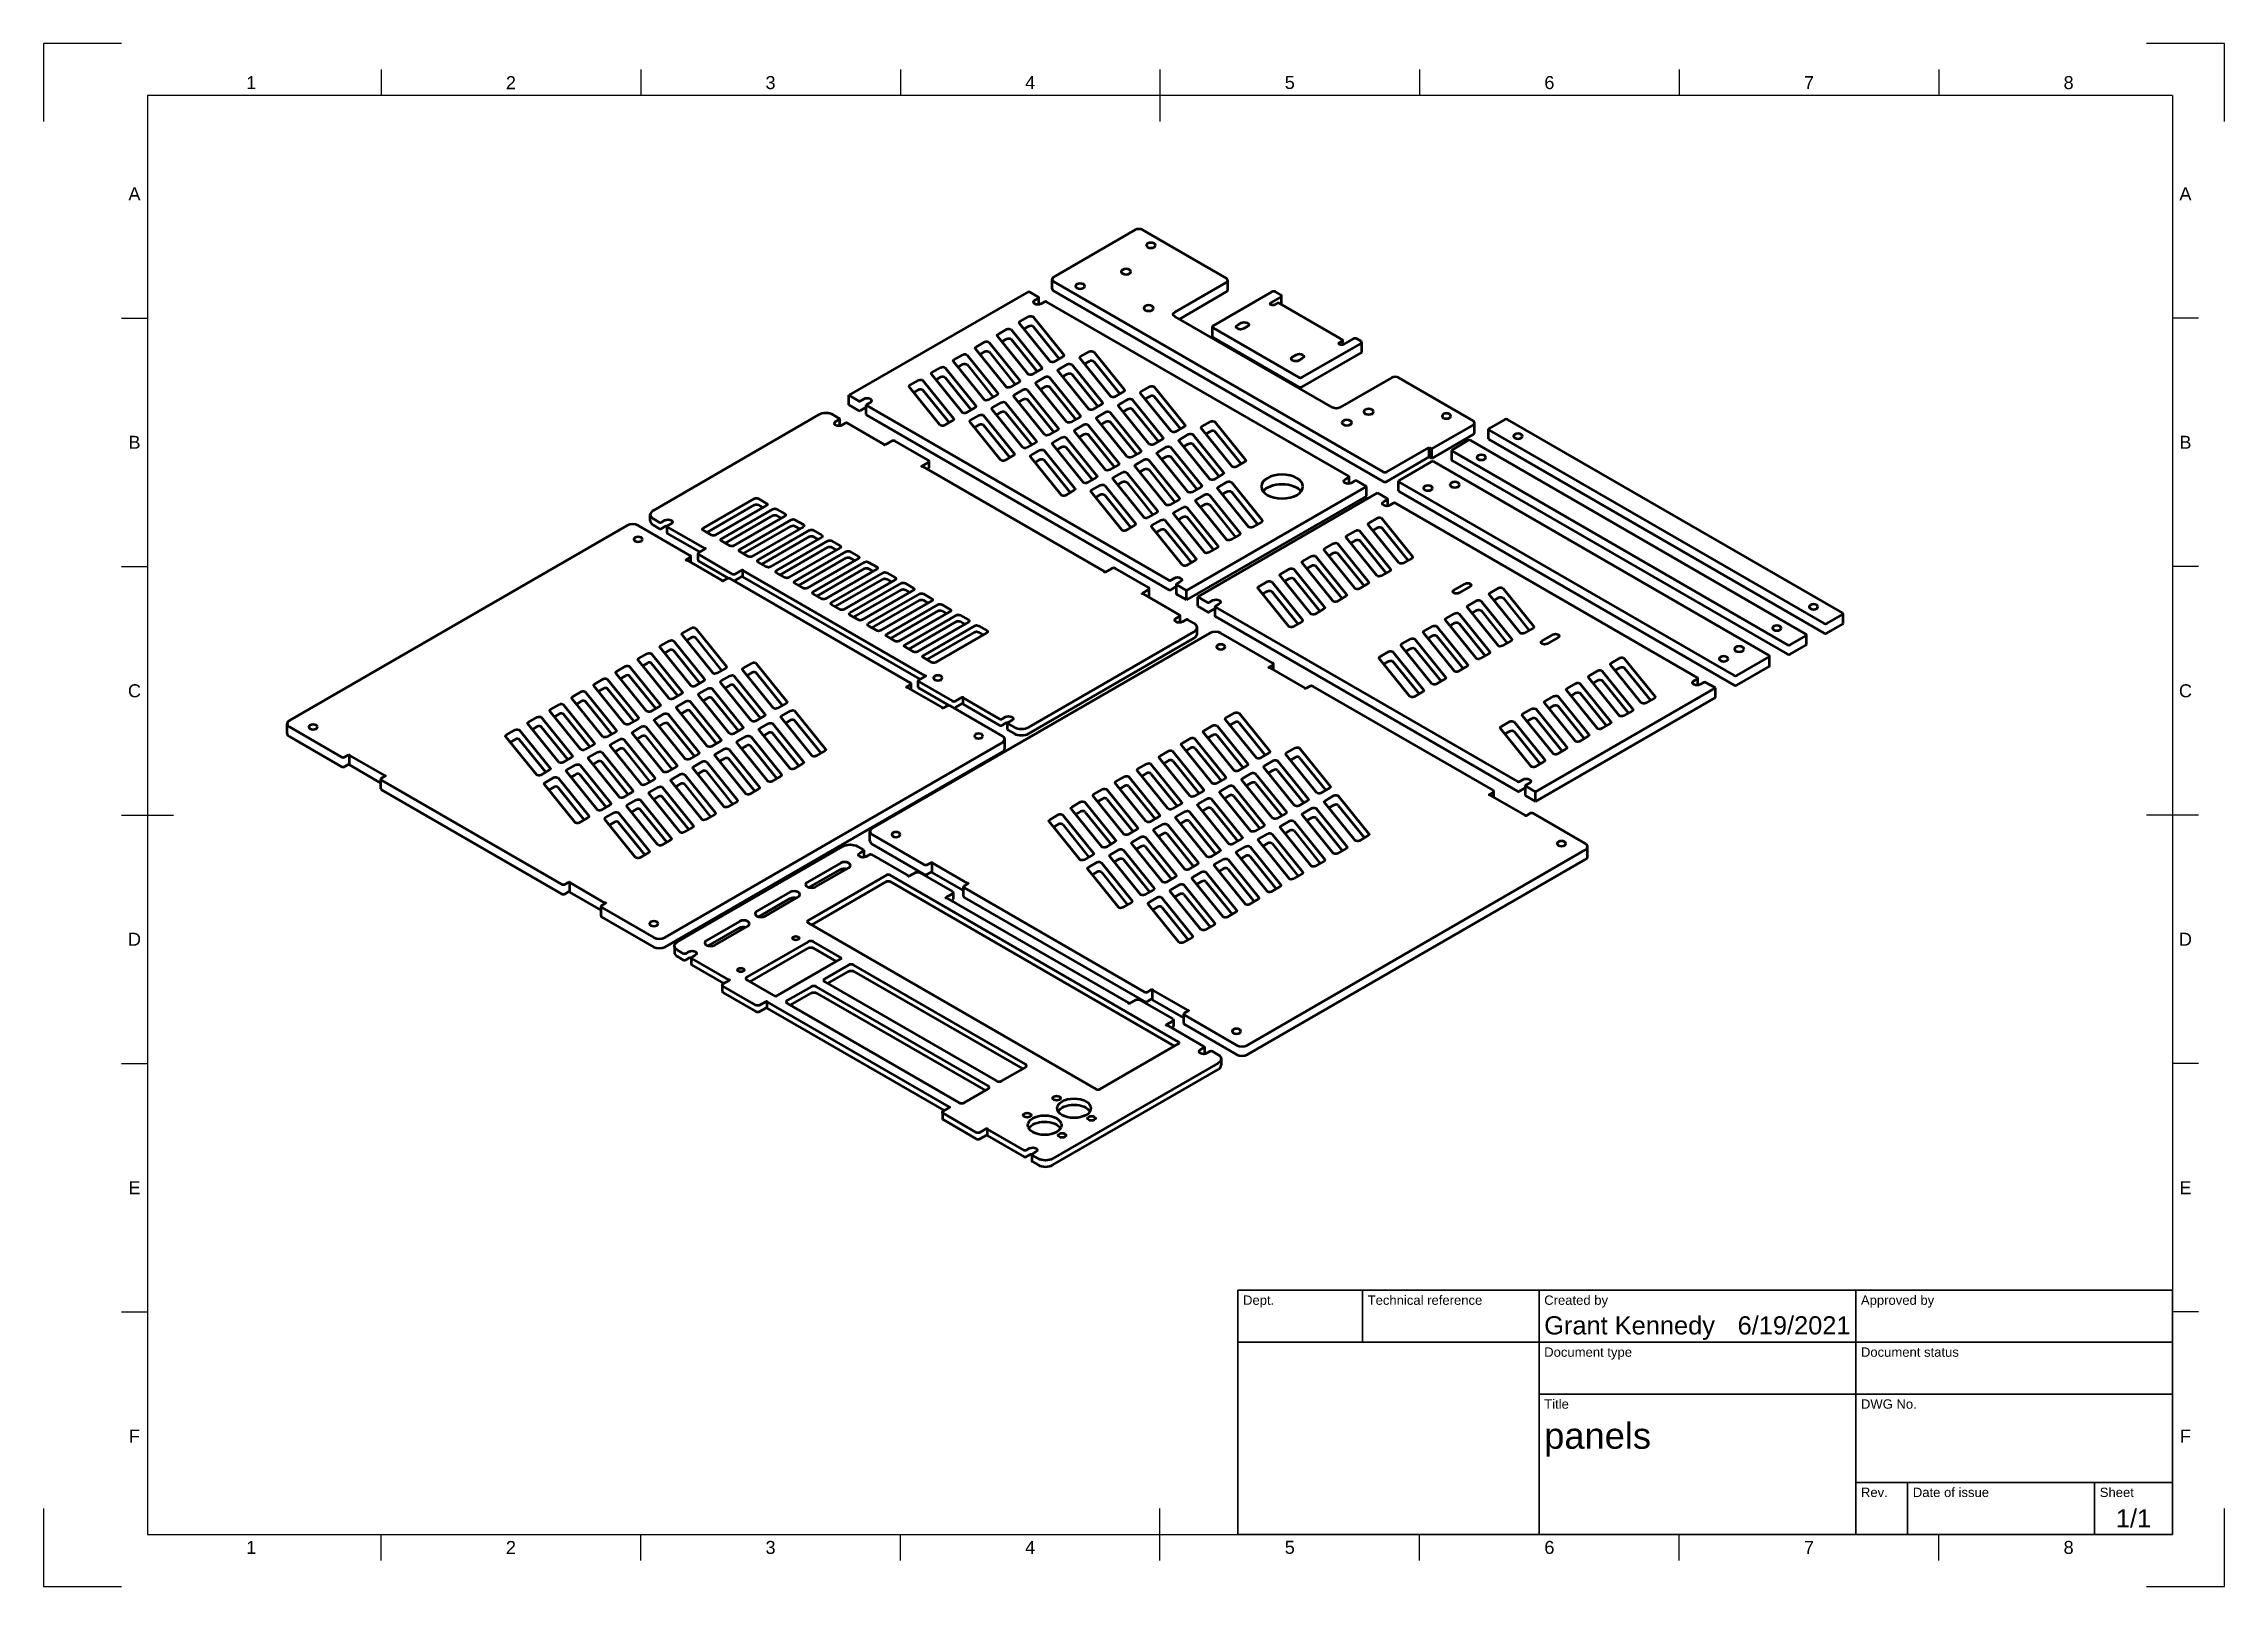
# Model space of a CAD drawing. Header units: millimetres. Extents: x 0 to 420, y 0 to 297.
import ezdxf
from ezdxf.enums import TextEntityAlignment as Align

# ---------------------------------------------------------------- set-up
doc = ezdxf.new("R2010")
doc.units = ezdxf.units.MM
doc.header["$LTSCALE"] = 0.75
for name, color, linetype, lineweight in [('Border', 7, 'Continuous', 25), ('TitleBlock', 7, 'Continuous', 35), ('Visible', 7, 'Continuous', 50)]:
    doc.layers.add(name, color=color, linetype=linetype, lineweight=lineweight)
doc.styles.add('FusionTitle', font='arial.ttf')

# ---------------------------------------------------------------- blocks, each defined once
blk = doc.blocks.new('ISO_A3_SHEET')
at = {"layer": 'Border'}
for p, q in [((65, 292), (65, 287)), ((115, 292), (115, 287)), ((165, 292), (165, 287)), ((215, 292), (215, 282)), ((265, 292), (265, 287)), ((315, 292), (315, 287)), ((365, 292), (365, 287)), ((410, 287), (20, 287)), ((20, 287), (20, 10)), ((410, 287), (410, 10)), ((15, 244.16666), (20, 244.16666)), ((415, 244.16666), (410, 244.16666)), ((15, 196.33333), (20, 196.33333)), ((415, 196.33333), (410, 196.33333)), ((15, 148.5), (25, 148.5)), ((415, 148.5), (405, 148.5)), ((15, 100.66667), (20, 100.66667)), ((415, 100.66667), (410, 100.66667)), ((15, 52.83334), (20, 52.83334)), ((415, 52.83334), (410, 52.83334)), ((215, 5), (215, 15)), ((20, 10), (410, 10)), ((65, 5), (65, 10)), ((115, 5), (115, 10)), ((165, 5), (165, 10)), ((265, 5), (265, 10)), ((315, 5), (315, 10)), ((365, 5), (365, 10))]:
    blk.add_line(p, q, dxfattribs=at)
at = {"layer": 'Defpoints'}
for p, q in [((15, 297), (0, 297)), ((0, 297), (0, 282)), ((420, 297), (405, 297)), ((420, 282), (420, 297)), ((0, 15), (0, 0)), ((420, 0), (420, 15)), ((0, 0), (15, 0)), ((405, 0), (420, 0))]:
    blk.add_line(p, q, dxfattribs=at)
at = {"layer": 'Border', "style": 'FusionTitle'}
for s, p in [('1', (40, 289.5)), ('2', (90, 289.5)), ('3', (140, 289.5)), ('4', (190, 289.5)), ('5', (240, 289.5)), ('6', (290, 289.5)), ('7', (340, 289.5)), ('8', (390, 289.5)), ('A', (17.5, 268.08333)), ('A', (412.5, 268.08333)), ('B', (17.5, 220.25)), ('B', (412.5, 220.25)), ('C', (17.5, 172.41667)), ('C', (412.5, 172.41667)), ('D', (17.5, 124.58334)), ('D', (412.5, 124.58334)), ('E', (17.5, 76.75001)), ('E', (412.5, 76.75001)), ('F', (17.5, 28.91668)), ('F', (412.5, 28.91668)), ('1', (40, 7.5)), ('2', (90, 7.5)), ('3', (140, 7.5)), ('4', (190, 7.5)), ('5', (240, 7.5)), ('6', (290, 7.5)), ('7', (340, 7.5)), ('8', (390, 7.5))]:
    blk.add_text(s, height=2.5, dxfattribs=at).set_placement(p, align=Align.MIDDLE)
blk = doc.blocks.new('ISO_TITLEBLOCK')
at = {"layer": 'TitleBlock'}
for p, q in [((0, 47), (-180, 47)), ((-180, 47), (-180, 0)), ((-156, 37), (-156, 47)), ((-122, 0), (-122, 47)), ((-61, 0), (-61, 47)), ((0, 0), (0, 47)), ((-180, 37), (0, 37)), ((-122, 27), (0, 27)), ((-61, 10), (0, 10)), ((-51, 0), (-51, 10)), ((-15, 0), (-15, 10)), ((-180, 0), (0, 0))]:
    blk.add_line(p, q, dxfattribs=at)
at = {"layer": 'TitleBlock', "style": 'FusionTitle'}
for s, p in [('Dept.', (-179, 46)), ('Technical reference', (-155, 46)), ('Created by', (-121, 46)), ('Approved by', (-60, 46)), ('Document type', (-121, 36)), ('Document status', (-60, 36)), ('Title', (-121, 26)), ('DWG No.', (-60, 26)), ('Rev.', (-60, 9)), ('Date of issue', (-50, 9)), ('Sheet', (-14, 9))]:
    blk.add_text(s, height=1.8, dxfattribs=at).set_placement(p, align=Align.TOP_LEFT)
for tag, height, p in [('DEPT', 3.5, (-179, 42)), ('TECHNICAL_REFERENCE', 3.5, (-155, 42)), ('CREATED_BY', 3.5, (-121, 42)), ('APPROVED_BY', 3.5, (-60, 42)), ('DOCUMENT_TYPE', 3.5, (-121, 32)), ('DOCUMENT_STATUS', 3.5, (-60, 32)), ('TITLE_1', 5, (-121, 21.5)), ('TITLE_2', 5, (-121, 14)), ('TITLE_3', 5, (-121, 6.5)), ('DATE_OF_ISSUE', 3.5, (-50, 5))]:
    blk.add_attdef(tag, text='', height=height, dxfattribs=at).set_placement(p, align=Align.TOP_LEFT)
for tag, p in [('CREATED_DATE', (-62, 42)), ('APPROVED_DATE', (-0.99, 42))]:
    blk.add_attdef(tag, text='', height=3.5, dxfattribs=at).set_placement(p, align=Align.TOP_RIGHT)
for tag, height, p in [('DRAWING_NUMBER', 5, (-30.5, 19.75)), ('REV', 3.5, (-56, 4.85)), ('SHEET', 3.5, (-7.5, 4.85))]:
    blk.add_attdef(tag, text='', height=height, dxfattribs=at).set_placement(p, align=Align.TOP_CENTER)

msp = doc.modelspace()

# ---------------------------------------------------------------- linework, layer by layer
at = {"layer": 'Visible', "extrusion": (0.707107, -0.408248, 0.57735)}
for p, q in [((210.241491, 261.135893, -124.542557), (194.508365, 252.052369, -111.696514)), ((227.749455, 251.844162, -111.402065), (211.655705, 261.135893, -124.542557)), ((189.735394, 249.296693, -107.799399), (155.087162, 229.292527, -79.509236)), ((191.609227, 248.214835, -106.269421), (189.735394, 249.296693, -107.799399)), ((190.902121, 247.602462, -105.403396), (191.609227, 248.010711, -105.980746)), ((191.682451, 246.775745, -107.070505), (191.682451, 248.112773, -106.125083)), ((194.215472, 249.807003, -112.418201), (194.215472, 251.644121, -111.119163)), ((194.508365, 251.235872, -110.541813), (258.017161, 214.569052, -58.687099)), ((194.508365, 249.398755, -111.840851), (258.017161, 212.731935, -59.986137)), ((217.84996, 245.31219, -102.164461), (227.749455, 251.027666, -110.247364)), ((227.749455, 249.190548, -111.546402), (218.733843, 243.985383, -104.185187)), ((236.565309, 249.203816, -107.668052), (225.2516, 242.671844, -98.430448)), ((228.042348, 249.598797, -112.123753), (228.042348, 251.435914, -110.824715)), ((236.377925, 247.119709, -104.720679), (238.276507, 248.215856, -106.270864)), ((238.276507, 248.624104, -106.848215), (237.272415, 249.203816, -107.668052)), ((238.422954, 246.755508, -107.736499), (238.422954, 248.41998, -106.55954)), ((188.041878, 243.47502, -99.56631), (189.764265, 244.46944, -100.972633)), ((190.570972, 244.387315, -100.856491), (196.478258, 237.073317, -90.512935)), ((192.811309, 247.316689, -104.99925), (192.104202, 246.90844, -104.4219)), ((251.35975, 213.717854, -57.483323), (193.164862, 247.316689, -104.99925)), ((248.255552, 226.941016, -76.183699), (217.84996, 244.495693, -101.00976)), ((237.615362, 247.017647, -104.576341), (237.085032, 246.711461, -104.143329)), ((250.131152, 239.995776, -94.645917), (237.968916, 247.017647, -104.576341)), ((179.556597, 238.57604, -92.638107), (181.278983, 239.57046, -94.044429)), ((182.08569, 239.488336, -93.928287), (187.992977, 232.174337, -83.584732)), ((189.606924, 233.385408, -85.297444), (183.699637, 240.699406, -95.641)), ((183.799237, 241.02553, -96.102208), (185.521624, 242.01995, -97.508531)), ((184.563594, 239.629714, -98.025341), (185.521624, 240.182833, -98.807569)), ((186.328331, 241.937825, -97.392389), (192.235618, 234.623827, -87.048833)), ((186.328331, 240.100708, -98.691427), (191.371661, 233.856402, -89.860645)), ((193.849564, 235.834898, -88.761546), (187.942278, 243.148896, -99.105102)), ((188.806235, 242.079204, -101.489442), (189.764265, 242.632323, -102.271671)), ((190.570972, 242.550198, -102.155529), (195.614302, 236.305892, -93.324746)), ((225.105154, 240.630602, -99.440811), (225.105154, 242.46772, -98.141773)), ((225.2516, 242.263595, -97.853097), (241.707743, 232.762637, -84.416713)), ((225.2516, 240.426478, -99.152136), (241.707743, 230.92552, -85.715751)), ((229.932634, 242.82697, -98.64983), (230.639754, 243.235226, -99.227191)), ((231.841835, 242.541204, -98.245696), (231.134715, 242.132948, -97.668335)), ((249.600822, 239.485466, -93.924229), (250.131152, 239.791652, -94.357242)), ((250.204376, 239.031342, -95.111369), (250.204376, 239.893714, -94.501579)), ((252.206511, 240.173364, -94.897064), (250.307929, 239.077218, -93.346879)), ((253.728558, 239.702858, -94.231668), (252.913617, 240.173364, -94.897064)), ((253.875005, 237.661617, -95.242031), (253.875005, 239.498734, -93.942993)), ((181.121642, 228.486428, -78.369241), (175.214356, 235.800427, -88.712797)), ((175.313956, 236.12655, -89.174005), (177.036343, 237.120971, -90.580328)), ((176.078313, 234.730734, -91.097138), (177.036343, 235.283853, -91.879366)), ((177.84305, 237.038846, -90.464186), (183.750336, 229.724847, -80.12063)), ((177.84305, 235.201729, -91.763224), (182.886379, 228.957422, -82.932442)), ((185.364283, 230.935918, -81.833343), (179.456996, 238.249917, -92.176898)), ((180.320953, 237.180224, -94.561239), (181.278983, 237.733343, -95.343467)), ((182.08569, 237.651218, -95.227325), (187.12902, 231.406912, -86.396543)), ((196.378658, 236.747193, -90.051726), (194.656272, 235.752773, -88.645404)), ((195.466499, 234.289433, -86.575929), (197.188886, 235.283853, -87.982251)), ((197.995593, 235.201729, -87.86611), (203.90288, 227.88773, -77.522554)), ((205.516826, 229.098801, -79.235266), (199.60954, 236.412799, -89.578822)), ((199.70914, 236.738923, -90.04003), (201.431526, 237.733343, -91.446353)), ((200.473496, 235.343107, -91.963163), (201.431526, 235.896226, -92.745391)), ((202.238234, 237.651218, -91.330211), (208.14552, 230.33722, -80.986655)), ((202.238234, 235.814101, -92.629249), (207.281563, 229.569795, -83.798467)), ((240.539236, 236.703246, -89.989576), (241.246356, 237.111502, -90.566937)), ((242.448437, 236.41748, -89.585442), (241.741317, 236.009224, -89.008081)), ((242.41485, 232.762637, -84.416713), (253.728558, 239.29461, -93.654318)), ((242.41485, 230.92552, -85.715751), (253.728558, 237.457492, -94.953356)), ((166.828675, 231.227571, -82.245802), (168.551061, 232.221991, -83.652124)), ((169.357768, 232.139866, -83.535983), (175.265055, 224.825868, -73.192427)), ((176.879001, 226.036939, -74.905139), (170.971715, 233.350937, -85.248695)), ((171.071315, 233.677061, -85.709903), (172.793702, 234.671481, -87.116226)), ((171.835672, 232.281245, -87.633036), (172.793702, 232.834364, -88.415264)), ((173.600409, 234.589356, -87.000084), (179.507696, 227.275358, -76.656528)), ((173.600409, 232.752239, -88.299122), (178.643739, 226.507933, -79.46834)), ((187.893377, 231.848214, -83.123523), (186.17099, 230.853793, -81.717201)), ((192.136017, 234.297703, -86.587625), (190.413631, 233.303283, -85.181302)), ((197.031545, 224.199821, -72.307063), (191.124258, 231.51382, -82.650619)), ((191.223859, 231.839943, -83.111827), (192.946245, 232.834364, -84.51815)), ((193.752952, 232.752239, -84.402008), (199.660239, 225.43824, -74.058452)), ((201.274185, 226.649311, -75.771165), (195.366899, 233.96331, -86.114721)), ((196.230856, 232.893617, -88.499061), (197.188886, 233.446736, -89.28129)), ((197.995593, 233.364611, -89.165148), (203.038923, 227.120305, -80.334365)), ((259.56926, 232.656493, -84.266602), (249.669765, 226.941016, -76.183699)), ((275.295315, 224.393547, -72.581033), (260.983474, 232.656493, -84.266602)), ((155.087162, 229.292527, -79.509236), (156.960994, 228.210668, -77.979257)), ((155.087162, 227.455409, -80.808274), (155.087162, 229.292527, -79.509236)), ((156.960994, 226.373551, -79.278296), (155.087162, 227.455409, -80.808274)), ((157.314548, 228.210668, -77.979257), (158.021655, 228.618917, -78.556608)), ((158.443406, 225.577467, -78.152462), (158.443406, 227.414584, -76.853424)), ((159.223737, 227.924895, -77.575113), (158.516629, 227.516646, -76.997762)), ((158.516629, 227.312522, -76.709087), (216.711517, 193.713688, -29.19316)), ((172.636361, 223.587449, -71.441038), (166.729074, 230.901447, -81.784594)), ((167.593031, 229.831755, -84.168934), (168.551061, 230.384874, -84.951163)), ((169.357768, 230.302749, -84.835021), (174.401098, 224.058443, -76.004238)), ((179.408095, 226.949234, -76.19532), (177.685709, 225.954814, -74.788997)), ((183.650736, 229.398724, -79.659422), (181.928349, 228.404304, -78.253099)), ((182.738577, 226.940964, -76.183624), (184.460964, 227.935384, -77.589947)), ((185.267671, 227.853259, -77.473805), (191.174958, 220.539261, -67.130249)), ((192.788904, 221.750332, -68.842961), (186.881617, 229.06433, -79.186517)), ((186.981218, 229.390454, -79.647726), (188.703604, 230.384874, -81.054048)), ((187.745574, 227.994638, -81.570858), (188.703604, 228.547757, -82.353086)), ((189.510312, 230.302749, -80.937906), (195.417598, 222.988751, -70.59435)), ((189.510312, 228.465632, -82.236944), (194.553641, 222.221326, -73.406162)), ((191.988215, 230.444127, -85.03496), (192.946245, 230.997246, -85.817188)), ((193.752952, 230.915121, -85.701046), (198.796282, 224.670815, -76.870264)), ((203.803279, 227.561607, -77.061345), (202.080893, 226.567186, -75.655023)), ((208.04592, 230.011096, -80.525447), (206.323533, 229.016676, -79.119124)), ((212.941447, 219.913214, -66.244885), (207.034161, 227.227213, -76.588441)), ((207.133761, 227.553336, -77.049649), (208.856148, 228.547757, -78.455972)), ((209.662855, 228.465632, -78.33983), (215.570142, 221.151633, -67.996274)), ((217.184088, 222.362704, -69.708987), (211.276801, 229.676702, -80.052543)), ((211.376402, 230.002826, -80.513751), (213.098788, 230.997246, -81.920074)), ((212.140758, 228.60701, -82.436884), (213.098788, 229.160129, -83.219112)), ((213.905496, 230.915121, -81.803932), (219.812782, 223.601123, -71.460376)), ((213.905496, 229.078004, -83.10297), (218.948825, 222.833698, -74.272187)), ((149.253544, 225.516238, -75.467795), (117.433712, 207.145049, -49.487011)), ((153.248671, 224.842613, -74.515145), (152.090636, 225.511204, -75.460677)), ((152.541578, 224.230248, -73.649131), (153.248671, 224.638488, -74.22647)), ((153.214939, 223.394269, -75.064954), (153.248671, 223.413744, -75.092496)), ((153.321894, 223.515806, -75.236833), (153.321894, 224.74055, -74.370808)), ((154.450753, 223.944466, -73.244975), (153.743659, 223.536226, -72.667635)), ((161.893052, 219.851777, -67.457038), (154.804306, 223.944466, -73.244975)), ((158.021655, 226.7818, -79.855646), (157.314548, 226.373551, -79.278296)), ((216.711517, 191.876571, -30.492198), (158.516629, 225.475405, -78.008125)), ((175.165455, 224.499744, -72.731218), (173.443068, 223.505324, -71.324896)), ((184.303623, 216.851352, -61.914758), (178.396336, 224.165351, -72.258314)), ((178.495937, 224.491474, -72.719522), (180.218323, 225.485894, -74.125845)), ((179.260293, 223.095658, -74.642655), (180.218323, 223.648777, -75.424883)), ((181.02503, 225.40377, -74.009703), (186.932317, 218.089771, -63.666147)), ((181.02503, 223.566652, -75.308741), (186.06836, 217.322346, -66.477959)), ((188.546263, 219.300842, -65.37886), (182.638977, 226.61484, -75.722416)), ((183.502934, 225.545148, -78.106757), (184.460964, 226.098267, -78.888985)), ((185.267671, 226.016142, -78.772843), (190.311001, 219.771836, -69.94206)), ((195.317998, 222.662627, -70.133142), (193.595611, 221.668207, -68.72682)), ((199.560638, 225.112117, -73.597244), (197.838252, 224.117697, -72.190921)), ((198.64848, 222.654357, -70.121446), (200.370866, 223.648777, -71.527769)), ((201.177574, 223.566652, -71.411627), (207.08486, 216.252654, -61.068071)), ((208.698807, 217.463725, -62.780784), (202.79152, 224.777723, -73.124339)), ((202.891121, 225.103846, -73.585548), (204.613507, 226.098267, -74.99187)), ((203.655477, 223.708031, -75.50868), (204.613507, 224.261149, -76.290909)), ((205.420214, 226.016142, -74.875728), (211.327501, 218.702144, -64.532173)), ((205.420214, 224.179025, -76.174767), (210.463544, 217.934719, -67.343984)), ((207.898118, 226.15752, -78.972782), (208.856148, 226.710639, -79.75501)), ((209.662855, 226.628514, -79.638868), (214.706185, 220.384208, -70.808086)), ((219.713182, 223.274999, -70.999168), (217.990795, 222.280579, -69.592845)), ((228.85135, 215.626607, -60.182707), (222.944063, 222.940606, -70.526263)), ((223.043664, 223.266729, -70.987472), (224.76605, 224.261149, -72.393794)), ((225.572758, 224.179025, -72.277652), (231.480044, 216.865026, -61.934096)), ((267.340364, 218.984257, -64.931142), (275.295315, 223.577051, -71.426332)), ((275.588208, 222.148182, -73.302721), (275.588208, 223.985299, -72.003683)), ((278.279072, 220.923437, -71.57067), (278.279072, 222.760554, -70.271632)), ((281.394111, 224.648702, -72.941877), (278.388907, 222.913647, -70.488138)), ((278.388907, 222.607461, -70.055125), (342.912401, 185.354804, -17.371913)), ((346.447935, 187.396046, -20.258665), (281.924441, 224.648702, -72.941877)), ((161.893052, 219.749715, -67.529207), (161.893052, 219.851777, -67.457038)), ((163.307278, 220.464157, -68.323075), (162.069828, 219.749715, -67.312701)), ((170.378346, 216.789923, -63.126922), (164.014385, 220.464157, -68.323075)), ((191.075357, 220.213137, -66.669041), (189.352971, 219.218717, -65.262718)), ((190.163199, 217.755377, -63.193243), (191.885585, 218.749798, -64.599566)), ((192.692292, 218.667673, -64.483424), (198.599579, 211.353674, -54.139868)), ((200.213525, 212.564745, -55.85258), (194.306239, 219.878743, -66.196136)), ((194.405839, 220.204867, -66.657345), (196.128226, 221.199287, -68.063667)), ((195.170196, 218.809051, -68.580477), (196.128226, 219.36217, -69.362705)), ((196.934933, 221.117163, -67.947525), (202.842219, 213.803164, -57.603969)), ((196.934933, 219.280045, -69.246563), (201.978263, 213.035739, -60.415781)), ((204.456166, 215.014235, -59.316682), (198.548879, 222.328233, -69.660238)), ((199.412836, 221.258541, -72.044579), (200.370866, 221.81166, -72.826807)), ((201.177574, 221.729535, -72.710665), (206.220903, 215.485229, -63.879883)), ((215.470541, 220.82551, -67.535066), (213.748155, 219.831089, -66.128743)), ((214.558382, 218.36775, -64.059268), (216.280769, 219.36217, -65.465591)), ((217.087476, 219.280045, -65.349449), (222.994763, 211.966047, -55.005893)), ((224.608709, 213.177117, -56.718606), (218.701423, 220.491116, -67.062162)), ((218.801023, 220.817239, -67.52337), (220.52341, 221.81166, -68.929693)), ((219.56538, 219.421424, -69.446502), (220.52341, 219.974542, -70.228731)), ((221.330117, 221.729535, -68.813551), (227.237403, 214.415536, -58.469995)), ((221.330117, 219.892418, -70.112589), (226.373447, 213.648112, -61.281806)), ((223.80802, 221.870913, -72.910604), (224.76605, 222.424032, -73.692832)), ((225.572758, 222.341907, -73.57669), (230.616087, 216.097601, -64.745908)), ((258.724267, 214.569052, -58.687099), (266.855995, 219.263907, -65.326627)), ((266.855995, 219.263907, -65.326627), (267.340364, 218.984257, -64.931142)), ((266.855995, 217.42679, -66.625665), (266.855995, 219.263907, -65.326627)), ((267.340364, 217.14714, -66.23018), (275.295315, 221.739933, -72.72537)), ((267.340364, 217.14714, -66.23018), (267.340364, 218.984257, -64.931142)), ((271.208004, 216.840954, -65.797167), (271.208004, 218.678071, -64.498129)), ((274.323043, 220.566219, -67.168374), (271.317839, 218.831164, -64.714635)), ((271.317839, 218.524978, -64.281623), (335.841333, 181.272321, -11.598411)), ((339.376867, 183.313563, -14.485162), (274.853373, 220.566219, -67.168374)), ((278.388907, 220.770344, -71.354164), (342.912401, 183.517687, -18.670951)), ((169.140896, 215.667232, -61.539198), (170.378346, 216.381674, -62.549572)), ((204.319459, 195.35688, -32.816022), (169.317673, 215.56517, -61.394861)), ((170.378346, 215.15693, -63.415597), (170.201556, 215.05486, -63.271249)), ((170.524793, 215.361054, -63.704272), (170.524793, 216.585799, -62.838247)), ((186.832716, 217.763648, -63.204939), (185.11033, 216.769227, -61.798616)), ((195.970885, 210.115255, -52.388479), (190.063598, 217.429254, -62.732035)), ((190.927555, 216.359561, -65.116375), (191.885585, 216.91268, -65.898604)), ((192.692292, 216.830555, -65.782462), (197.735622, 210.586249, -56.951679)), ((206.98526, 215.92653, -60.606863), (205.262873, 214.93211, -59.20054)), ((206.073101, 213.46877, -57.131065), (207.795487, 214.46319, -58.537388)), ((208.602195, 214.381066, -58.421246), (214.509481, 207.067067, -48.07769)), ((211.2279, 218.37602, -64.070964), (209.505514, 217.3816, -62.664642)), ((216.123428, 208.278138, -49.790403), (210.216141, 215.592136, -60.133958)), ((210.315742, 215.91826, -60.595167), (212.038128, 216.91268, -62.001489)), ((211.080098, 214.522444, -62.518299), (212.038128, 215.075563, -63.300527)), ((212.844835, 216.830555, -61.885347), (218.752122, 209.516557, -51.541792)), ((212.844835, 214.993438, -63.184386), (217.888165, 208.749132, -54.353603)), ((220.366069, 210.727628, -53.254504), (214.458782, 218.041626, -63.59806)), ((215.322739, 216.971934, -65.982401), (216.280769, 217.525053, -66.764629)), ((217.087476, 217.442928, -66.648487), (222.130806, 211.198622, -57.817705)), ((231.380444, 216.538903, -61.472888), (229.658057, 215.544482, -60.066566)), ((258.724267, 212.731935, -59.986137), (266.855995, 217.42679, -66.625665)), ((267.251975, 216.483737, -61.394871), (261.064791, 212.911564, -56.343057)), ((266.855995, 217.42679, -66.625665), (267.340364, 217.14714, -66.23018)), ((332.305799, 179.23108, -8.711659), (267.782305, 216.483737, -61.394871)), ((271.317839, 216.687861, -65.580661), (335.841333, 179.435204, -12.897449)), ((198.499978, 211.027551, -53.678659), (196.777592, 210.033131, -52.272337)), ((202.742619, 213.477041, -57.142761), (201.020233, 212.48262, -55.736438)), ((207.638146, 203.379158, -42.862199), (201.73086, 210.693157, -53.205755)), ((201.83046, 211.01928, -53.666964), (203.552847, 212.013701, -55.073286)), ((202.594817, 209.623465, -55.590096), (203.552847, 210.176583, -56.372324)), ((204.359554, 211.931576, -54.957144), (210.266841, 204.617578, -44.613588)), ((204.359554, 210.094459, -56.256182), (209.402884, 203.850153, -47.4254)), ((211.880787, 205.828648, -46.326301), (205.973501, 213.142647, -56.669857)), ((206.837457, 212.072954, -59.054198), (207.795487, 212.626073, -59.836426)), ((208.602195, 212.543948, -59.720284), (213.645524, 206.299642, -50.889502)), ((220.140986, 191.733684, -26.393011), (254.789218, 211.73785, -54.683174)), ((222.895162, 211.639923, -54.544685), (221.172776, 210.645503, -53.138362)), ((221.983004, 209.182163, -51.068887), (223.70539, 210.176583, -52.47521)), ((256.910539, 210.513105, -52.951124), (222.262306, 190.508939, -24.66096)), ((224.512097, 210.094459, -52.359068), (230.419384, 202.78046, -42.015512)), ((227.137803, 214.089413, -58.008787), (225.415417, 213.094993, -56.602464)), ((232.03333, 203.991531, -43.728225), (226.126044, 211.305529, -54.071781)), ((226.225644, 211.631653, -54.532989), (227.948031, 212.626073, -55.939312)), ((226.990001, 210.235837, -56.456121), (227.948031, 210.788956, -57.23835)), ((228.754738, 212.543948, -55.82317), (234.662025, 205.22995, -45.479614)), ((228.754738, 210.706831, -57.122208), (233.798068, 204.462525, -48.291425)), ((250.652644, 213.105482, -56.617298), (251.35975, 213.51373, -57.194648)), ((251.432974, 212.278764, -58.284407), (251.432974, 213.615792, -57.338986)), ((252.561832, 212.819708, -56.213153), (251.854725, 212.41146, -55.635802)), ((254.789218, 211.73785, -54.683174), (252.915385, 212.819708, -56.213153)), ((254.789218, 209.900733, -55.982213), (254.789218, 211.73785, -54.683174)), ((258.784371, 209.431247, -51.421145), (256.910539, 210.513105, -52.951124)), ((260.954956, 210.921354, -57.425588), (260.954956, 212.758471, -56.12655)), ((261.064791, 212.605378, -55.910044), (325.588285, 175.352721, -3.226832)), ((261.064791, 210.76826, -57.209082), (325.588285, 173.515604, -4.52587)), ((116.847926, 205.103807, -49.198336), (116.847926, 206.328552, -48.33231)), ((127.013209, 203.71812, -44.640601), (136.912704, 209.433596, -52.723505)), ((127.720315, 202.901623, -46.083977), (136.912704, 208.208851, -53.58953)), ((139.246156, 208.086377, -50.818249), (129.346661, 202.370901, -42.735345)), ((130.548743, 201.676878, -41.75385), (140.448237, 207.392354, -49.836754)), ((131.255849, 200.860382, -43.197226), (140.448237, 206.16761, -50.702779)), ((142.78169, 206.045135, -47.931498), (132.882195, 200.329659, -39.848594)), ((137.61981, 209.433596, -52.723505), (139.246156, 208.494625, -51.395599)), ((137.61981, 208.208851, -53.58953), (138.539049, 207.678128, -52.838975)), ((141.155344, 207.392354, -49.836754), (142.78169, 206.453383, -48.508848)), ((141.155344, 206.16761, -50.702779), (142.074583, 205.636887, -49.952224)), ((214.409881, 206.740944, -47.616482), (212.687494, 205.746523, -46.210159)), ((218.652522, 209.190433, -51.080583), (216.930135, 208.196013, -49.674261)), ((223.548049, 199.092551, -36.800022), (217.640762, 206.40655, -47.143577)), ((217.740363, 206.732673, -47.604786), (219.462749, 207.727094, -49.011108)), ((218.504719, 205.336858, -49.527918), (219.462749, 205.889976, -50.310146)), ((254.789218, 209.900733, -55.982213), (220.140986, 189.896567, -27.692049)), ((220.269457, 207.644969, -48.894966), (226.176743, 200.33097, -38.551411)), ((220.269457, 205.807852, -50.194004), (225.312786, 199.563546, -41.363222)), ((227.79069, 201.542041, -40.264123), (221.883403, 208.85604, -50.607679)), ((222.74736, 207.786347, -52.99202), (223.70539, 208.339466, -53.774248)), ((224.512097, 208.257341, -53.658106), (229.555427, 202.013035, -44.827324)), ((258.077265, 208.818875, -50.55512), (258.784371, 209.227123, -51.13247)), ((258.857595, 207.992157, -52.222229), (258.857595, 209.329185, -51.276808)), ((259.986453, 208.533101, -50.150975), (259.279346, 208.124853, -49.573625)), ((318.534895, 174.934267, -2.635048), (260.340006, 208.533101, -50.150975)), ((112.377899, 204.226074, -45.358957), (47.324076, 166.667231, 7.757268)), ((124.487103, 198.459567, -37.203884), (114.49922, 204.226074, -45.358957)), ((117.433712, 205.512056, -47.17761), (118.600438, 204.838446, -46.224982)), ((117.433712, 204.287311, -48.043635), (118.600438, 203.613701, -47.091007)), ((118.953992, 204.838446, -46.224982), (119.661112, 205.246702, -46.802343)), ((119.661112, 204.021957, -47.668369), (118.953992, 203.613701, -47.091007)), ((120.08285, 202.817617, -45.965174), (120.08285, 204.042362, -45.099149)), ((120.863194, 204.55268, -45.820848), (120.156073, 204.144424, -45.243486)), ((120.156073, 203.9403, -44.954811), (127.244819, 199.847611, -39.166875)), ((126.360935, 199.133176, -40.754588), (120.156073, 202.715555, -45.820837)), ((128.639554, 202.370901, -42.735345), (127.013209, 203.309872, -44.063251)), ((134.084276, 199.635637, -38.867099), (143.983771, 205.351113, -46.950002)), ((134.791383, 198.81914, -40.310474), (143.983771, 204.126368, -47.816028)), ((146.317224, 204.003894, -45.044746), (136.417729, 198.288418, -36.961843)), ((137.61981, 197.594396, -35.980347), (147.519305, 203.309872, -44.063251)), ((138.326917, 196.777899, -37.423723), (147.519305, 202.085127, -44.929276)), ((149.852758, 201.962652, -42.157995), (139.953263, 196.247176, -34.075091)), ((144.690878, 205.351113, -46.950002), (146.317224, 204.412142, -45.622097)), ((144.690878, 204.126368, -47.816028), (145.610117, 203.595645, -47.065472)), ((148.226412, 203.309872, -44.063251), (149.852758, 202.370901, -42.735345)), ((148.226412, 202.085127, -44.929276), (149.145651, 201.554404, -44.178721)), ((210.16724, 204.291454, -44.15238), (208.444854, 203.297034, -42.746057)), ((219.305408, 196.643062, -33.33592), (213.398122, 203.95706, -43.679476)), ((213.497722, 204.283184, -44.140684), (215.220109, 205.277604, -45.547007)), ((214.262079, 202.887368, -46.063817), (215.220109, 203.440487, -46.846045)), ((216.026816, 205.195479, -45.430865), (221.934103, 197.881481, -35.087309)), ((216.026816, 203.358362, -46.729903), (221.070146, 197.114056, -37.899121)), ((230.319783, 202.454337, -41.554304), (228.597397, 201.459916, -40.147981)), ((234.562424, 204.903826, -45.018405), (232.840038, 203.909406, -43.612083)), ((256.782068, 194.60182, -30.449169), (250.874781, 201.915819, -40.792724)), ((250.974382, 202.241942, -41.253933), (252.696768, 203.236362, -42.660255)), ((253.503475, 203.154238, -42.544113), (259.410762, 195.840239, -32.200558)), ((261.024708, 197.05131, -33.91327), (255.117422, 204.365308, -44.256826)), ((255.217022, 204.691432, -44.718034), (256.939409, 205.685852, -46.124357)), ((255.981379, 203.295616, -46.641167), (256.939409, 203.848735, -47.423395)), ((257.746116, 205.603727, -46.008215), (263.653403, 198.289729, -35.664659)), ((257.746116, 203.76661, -47.307253), (262.789446, 197.522304, -38.476471)), ((123.779996, 197.64307, -36.049184), (124.487103, 198.051319, -36.626534)), ((130.674287, 193.66265, -30.420019), (123.956773, 197.541008, -35.904846)), ((124.63355, 197.150271, -37.696684), (124.63355, 198.255443, -36.915209)), ((126.037726, 197.602253, -38.589536), (126.037726, 198.826998, -37.72351)), ((127.421622, 199.745564, -39.022559), (126.184172, 199.031122, -38.012185)), ((126.184172, 198.622874, -37.434835), (132.548133, 194.948639, -32.238683)), ((127.244819, 199.643487, -39.311212), (127.244819, 199.847611, -39.166875)), ((132.175088, 200.329659, -39.848594), (130.548743, 201.26863, -41.1765)), ((135.710622, 198.288418, -36.961843), (134.084276, 199.227389, -38.289748)), ((141.155344, 195.553154, -33.093596), (151.054839, 201.26863, -41.1765)), ((141.862451, 194.736657, -34.536972), (151.054839, 200.043885, -42.042525)), ((153.388292, 199.921411, -39.271244), (143.488797, 194.205935, -31.18834)), ((144.690878, 193.511913, -30.206845), (154.590373, 199.227389, -38.289748)), ((145.397985, 192.695416, -31.65022), (154.590373, 198.002644, -39.155774)), ((156.923825, 197.880169, -36.384492), (147.024331, 192.164693, -28.301589)), ((151.761946, 201.26863, -41.1765), (153.388292, 200.329659, -39.848594)), ((151.761946, 200.043885, -42.042525), (152.681185, 199.513162, -41.29197)), ((155.29748, 199.227389, -38.289748), (156.923825, 198.288418, -36.961843)), ((155.29748, 198.002644, -39.155774), (156.216719, 197.471921, -38.405218)), ((221.834502, 197.555357, -34.626101), (220.112116, 196.560937, -33.219778)), ((226.077143, 200.004847, -38.090202), (224.354756, 199.010427, -36.68388)), ((242.4891, 197.342963, -34.32573), (244.211487, 198.337383, -35.732052)), ((245.018194, 198.255258, -35.61591), (250.925481, 190.94126, -25.272354)), ((252.539427, 192.15233, -26.985067), (246.63214, 199.466329, -37.328623)), ((246.731741, 199.792452, -37.789831), (248.454127, 200.786873, -39.196154)), ((247.496097, 198.396637, -39.712964), (248.454127, 198.949755, -40.495192)), ((249.260835, 200.704748, -39.080012), (255.168121, 193.39075, -28.736456)), ((249.260835, 198.867631, -40.37905), (254.304164, 192.623325, -31.548268)), ((251.738738, 200.846126, -43.177065), (252.696768, 201.399245, -43.959293)), ((253.503475, 201.31712, -43.843152), (258.546805, 195.072814, -35.012369)), ((263.553802, 197.963605, -35.203451), (261.831416, 196.969185, -33.797128)), ((126.184172, 197.398129, -38.300861), (131.982465, 194.050483, -33.566574)), ((130.674287, 193.560587, -30.492188), (130.674287, 193.66265, -30.420019)), ((131.558171, 193.968836, -30.853031), (130.851064, 193.560587, -30.275681)), ((166.91351, 173.96467, -2.562868), (132.265278, 193.968836, -30.853031)), ((133.25524, 194.948639, -32.238683), (134.49269, 195.663081, -33.249056)), ((133.25524, 193.723894, -33.104708), (134.49269, 194.438336, -34.115082)), ((134.66944, 195.561004, -33.104697), (169.671225, 175.352713, -4.525859)), ((134.66944, 194.336259, -33.970722), (134.66944, 195.561004, -33.104697)), ((168.787342, 174.638279, -6.113572), (134.66944, 194.336259, -33.970722)), ((139.246156, 196.247176, -34.075091), (137.61981, 197.186147, -35.402997)), ((142.78169, 194.205935, -31.18834), (141.155344, 195.144906, -32.516246)), ((148.226412, 191.470671, -27.320093), (158.125907, 197.186147, -35.402997)), ((148.933519, 190.654175, -28.763469), (158.125907, 195.961402, -36.269022)), ((160.459359, 195.838928, -33.497741), (150.559864, 190.123452, -25.414837)), ((151.761946, 189.42943, -24.433342), (161.661441, 195.144906, -32.516246)), ((152.469053, 188.612933, -25.876718), (161.661441, 193.920161, -33.382271)), ((163.994893, 193.797686, -30.61099), (154.095398, 188.08221, -22.528086)), ((158.833014, 197.186147, -35.402997), (160.459359, 196.247176, -34.075091)), ((158.833014, 195.961402, -36.269022), (159.752253, 195.43068, -35.518467)), ((162.368548, 195.144906, -32.516246), (163.994893, 194.205935, -31.18834)), ((162.368548, 193.920161, -33.382271), (163.287787, 193.389438, -32.631716)), ((204.319459, 195.254818, -32.888191), (204.319459, 195.35688, -32.816022)), ((205.733685, 195.96926, -33.682058), (204.496235, 195.254818, -32.671685)), ((212.804753, 192.295025, -28.485906), (206.440792, 195.96926, -33.682058)), ((217.065071, 193.713688, -29.19316), (217.772178, 194.121936, -29.77051)), ((218.97426, 193.427914, -28.789015), (218.267152, 193.019666, -28.211664)), ((234.003819, 192.443983, -27.397526), (235.726205, 193.438404, -28.803849)), ((236.532913, 193.356279, -28.687707), (242.440199, 186.04228, -18.344151)), ((244.054146, 187.253351, -20.056864), (238.146859, 194.567349, -30.40042)), ((238.24646, 194.893473, -30.861628), (239.968846, 195.887893, -32.267951)), ((239.010816, 193.497657, -32.78476), (239.968846, 194.050776, -33.566989)), ((240.775553, 195.805769, -32.151809), (246.68284, 188.49177, -21.808253)), ((240.775553, 193.968651, -33.450847), (245.818883, 187.724345, -24.620064)), ((248.296786, 189.702841, -23.520965), (242.3895, 197.016839, -33.864521)), ((243.253457, 195.947147, -36.248862), (244.211487, 196.500266, -37.03109)), ((245.018194, 196.418141, -36.914948), (250.061524, 190.173835, -28.084166)), ((259.311161, 195.514116, -31.739349), (257.588775, 194.519695, -30.333027)), ((146.317224, 192.164693, -28.301589), (144.690878, 193.103664, -29.629494)), ((149.852758, 190.123452, -25.414837), (148.226412, 191.062423, -26.742743)), ((153.388292, 188.08221, -22.528086), (151.761946, 189.021181, -23.855992)), ((155.29748, 187.388188, -21.546591), (165.196975, 193.103664, -29.629494)), ((156.004587, 186.571692, -22.989966), (165.196975, 191.878919, -30.49552)), ((167.530427, 191.756445, -27.724238), (157.630932, 186.040969, -19.641335)), ((158.833014, 185.346947, -18.659839), (168.732509, 191.062423, -26.742743)), ((159.540121, 184.53045, -20.103215), (168.732509, 189.837678, -27.608768)), ((171.065961, 189.715204, -24.837487), (161.166466, 183.999727, -16.754583)), ((162.368548, 183.305705, -15.773088), (172.268043, 189.021181, -23.855992)), ((165.904082, 193.103664, -29.629494), (167.530427, 192.164693, -28.301589)), ((165.904082, 191.878919, -30.49552), (166.82332, 191.348197, -29.744964)), ((169.439616, 191.062423, -26.742743), (171.065961, 190.123452, -25.414837)), ((169.439616, 189.837678, -27.608768), (170.358854, 189.306955, -26.858213)), ((172.975149, 189.021181, -23.855992), (174.601495, 188.08221, -22.528086)), ((211.567303, 191.172335, -26.898182), (212.804753, 191.886777, -27.908556)), ((218.832824, 186.977585, -20.965909), (211.74408, 191.070273, -26.753845)), ((212.804753, 190.662032, -28.774581), (212.627963, 190.559963, -28.630233)), ((212.9512, 190.866156, -29.063256), (212.9512, 192.090901, -28.197231)), ((217.772178, 192.284819, -31.069548), (217.065071, 191.876571, -30.492198)), ((218.193929, 191.080486, -29.366365), (218.193929, 192.917604, -28.067327)), ((218.267153, 192.815542, -27.922989), (220.140986, 191.733684, -26.393011)), ((220.140986, 189.896567, -27.692049), (218.267153, 190.978424, -29.222027)), ((220.140986, 189.896567, -27.692049), (220.140986, 191.733684, -26.393011)), ((222.262306, 190.508939, -24.66096), (224.136139, 189.427081, -23.130982)), ((222.262306, 188.671822, -25.959999), (222.262306, 190.508939, -24.66096)), ((224.489692, 189.427081, -23.130982), (225.196799, 189.835329, -23.708333)), ((226.398881, 189.141307, -22.726837), (225.691774, 188.733059, -22.149486)), ((239.811505, 184.803861, -16.592762), (233.904218, 192.11786, -26.936318)), ((234.768175, 191.048167, -29.320659), (235.726205, 191.601286, -30.102887)), ((236.532913, 191.519161, -29.986745), (241.576242, 185.274855, -21.155963)), ((250.82588, 190.615136, -24.811146), (249.103494, 189.620716, -23.404823)), ((255.068521, 193.064626, -28.275248), (253.346134, 192.070206, -26.868925)), ((271.627198, 191.81023, -26.501264), (273.748519, 193.034975, -28.233315)), ((274.720791, 192.473634, -27.439459), (272.59947, 191.248889, -25.707408)), ((274.308905, 188.769749, -22.201374), (276.031292, 189.764169, -23.607696)), ((276.837999, 189.682044, -23.491555), (282.745286, 182.368046, -13.147999)), ((284.359232, 183.579116, -14.860711), (278.451946, 190.893115, -25.204267)), ((278.551546, 191.219238, -25.665475), (280.273933, 192.213659, -27.071798)), ((279.315903, 189.823422, -27.588608), (280.273933, 190.376541, -28.370836)), ((281.08064, 192.131534, -26.955656), (286.987926, 184.817535, -16.6121)), ((281.08064, 190.294417, -28.254694), (286.12397, 184.050111, -19.423912)), ((156.923825, 186.040969, -19.641335), (155.29748, 186.97994, -20.96924)), ((160.459359, 183.999727, -16.754583), (158.833014, 184.938699, -18.082489)), ((163.075654, 182.489209, -17.216463), (172.268043, 187.796437, -24.722017)), ((174.601495, 187.673962, -21.950736), (164.702, 181.958486, -13.867832)), ((165.904082, 181.264464, -12.886336), (175.803577, 186.97994, -20.96924)), ((166.611188, 180.447967, -14.329712), (175.803577, 185.755195, -21.835266)), ((178.137029, 185.632721, -19.063984), (168.237534, 179.917245, -10.981081)), ((169.439616, 179.223222, -9.999585), (179.33911, 184.938699, -18.082489)), ((172.975149, 187.796437, -24.722017), (173.894388, 187.265714, -23.971462)), ((176.510683, 186.97994, -20.96924), (178.137029, 186.040969, -19.641335)), ((176.510683, 185.755195, -21.835266), (177.429922, 185.224472, -21.08471)), ((180.046217, 184.938699, -18.082489), (181.672563, 183.999727, -16.754583)), ((218.12573, 186.365219, -20.099894), (218.832824, 186.77346, -20.677234)), ((218.799091, 185.529239, -21.515716), (218.832824, 185.548716, -21.543259)), ((218.906048, 185.650778, -21.687597), (218.906048, 186.875522, -20.821572)), ((220.034907, 186.079438, -19.695738), (219.327813, 185.671197, -19.118398)), ((221.555187, 185.405827, -18.743109), (220.38846, 186.079438, -19.695738)), ((222.262306, 188.671822, -25.959999), (224.136139, 187.589964, -24.43002)), ((225.196799, 187.998212, -25.007371), (224.489692, 187.589963, -24.43002)), ((225.61855, 186.793879, -23.304187), (225.61855, 188.630997, -22.005149)), ((225.691774, 188.528935, -21.860811), (283.886662, 154.9301, 25.655116)), ((225.691774, 186.691817, -23.159849), (283.886662, 153.092983, 24.356078)), ((242.340599, 185.716157, -17.882943), (240.618212, 184.721737, -16.47662)), ((246.583239, 188.165647, -21.347044), (244.860853, 187.171226, -19.940722)), ((265.823624, 183.870769, -15.273171), (267.546011, 184.865189, -16.679493)), ((275.873951, 178.680137, -7.932508), (269.966664, 185.994135, -18.276064)), ((270.066265, 186.320259, -18.737272), (271.788651, 187.314679, -20.143595)), ((270.830621, 184.924443, -20.660405), (271.788651, 185.477562, -21.442633)), ((272.595358, 187.232554, -20.027453), (278.502645, 179.918556, -9.683897)), ((272.595358, 185.395437, -21.326491), (277.638688, 179.151131, -12.495709)), ((280.116592, 181.129627, -11.39661), (274.209305, 188.443625, -21.740166)), ((275.073262, 187.373933, -24.124506), (276.031292, 187.927052, -24.906735)), ((276.837999, 187.844927, -24.790593), (281.881329, 181.600621, -15.95981)), ((343.442731, 185.354804, -17.371913), (346.447935, 187.08986, -19.825652)), ((343.442731, 183.517687, -18.670951), (346.447935, 185.252742, -21.12469)), ((346.55777, 185.405835, -21.341196), (346.55777, 187.242953, -20.042158)), ((124.625565, 173.412706, -1.782274), (118.718278, 180.726704, -12.12583)), ((118.817879, 181.052828, -12.587038), (120.540265, 182.047248, -13.99336)), ((121.346973, 181.965123, -13.877218), (127.254259, 174.651125, -3.533663)), ((128.868206, 175.862196, -5.246375), (122.960919, 183.176194, -15.589931)), ((123.06052, 183.502318, -16.051139), (124.782906, 184.496738, -17.457462)), ((123.824876, 182.106502, -17.974272), (124.782906, 182.65962, -18.7565)), ((125.589613, 184.414613, -17.34132), (131.4969, 177.100615, -6.997764)), ((130.632943, 176.33319, -9.809576), (125.589613, 182.577496, -18.640358)), ((224.619762, 183.51402, -16.067689), (159.565938, 145.955177, 37.048535)), ((163.994893, 181.958486, -13.867832), (162.368548, 182.897457, -15.195738)), ((167.530427, 179.917245, -10.981081), (165.904082, 180.856216, -12.308986)), ((170.146722, 178.406726, -11.442961), (179.33911, 183.713954, -18.948514)), ((181.672563, 183.591479, -16.177233), (171.773068, 177.876003, -8.094329)), ((180.046217, 183.713954, -18.948514), (180.965456, 183.183231, -18.197959)), ((189.73538, 165.401661, 9.547054), (221.555186, 183.772835, -16.433708)), ((189.73538, 164.176916, 8.681029), (221.555186, 182.54809, -17.299734)), ((222.140973, 183.364586, -18.454434), (222.140973, 184.589331, -17.588409)), ((236.728965, 177.747513, -7.912617), (226.741082, 183.51402, -16.067689)), ((267.388669, 173.781157, -1.004305), (261.481383, 181.095156, -11.347861)), ((261.580983, 181.421279, -11.809069), (263.30337, 182.4157, -13.215392)), ((264.110077, 182.333575, -13.09925), (270.017364, 175.019576, -2.755694)), ((271.63131, 176.230647, -4.468406), (265.724024, 183.544646, -14.811962)), ((266.587981, 182.474953, -17.196303), (267.546011, 183.028072, -17.978531)), ((268.352718, 184.783065, -16.563351), (274.260004, 177.469066, -6.219795)), ((268.352718, 182.945947, -17.862389), (273.396047, 176.701641, -9.031607)), ((282.645685, 182.041922, -12.68679), (280.923299, 181.047502, -11.280468)), ((286.888326, 184.491412, -16.150892), (285.16594, 183.496992, -14.744569)), ((288.597761, 182.012271, -12.644858), (290.719082, 183.237016, -14.376909)), ((291.691353, 182.675675, -13.583052), (289.570033, 181.45093, -11.851001)), ((336.371663, 181.272321, -11.598411), (339.376867, 183.007377, -14.052149)), ((336.371663, 179.435204, -12.897449), (339.376867, 181.170259, -15.351187)), ((339.486702, 181.323352, -15.567694), (339.486702, 183.16047, -14.268656)), ((110.332598, 176.153848, -5.658835), (112.054984, 177.148269, -7.065157)), ((112.861691, 177.066144, -6.949015), (118.768978, 169.752145, 3.394541)), ((120.382924, 170.963216, 1.681828), (114.475638, 178.277215, -8.661728)), ((114.575238, 178.603338, -9.122936), (116.297625, 179.597758, -10.529259)), ((115.339595, 177.207522, -11.046069), (116.297625, 177.760641, -11.828297)), ((117.104332, 179.515634, -10.413117), (123.011619, 172.201635, -0.069561)), ((122.147662, 171.43421, -2.881373), (117.104332, 177.678516, -11.712155)), ((119.582235, 179.657012, -14.51017), (120.540265, 180.210131, -15.292399)), ((126.390302, 173.8837, -6.345474), (121.346973, 180.128006, -15.176257)), ((131.397299, 176.774491, -6.536556), (129.674913, 175.780071, -5.130233)), ((140.5337, 169.127119, 4.278461), (134.626413, 176.441118, -6.065095)), ((134.726014, 176.767241, -6.526303), (136.4484, 177.761662, -7.932626)), ((137.255108, 177.679537, -7.816484), (143.162394, 170.365538, 2.527072)), ((171.065961, 177.876003, -8.094329), (169.439616, 178.814974, -9.422235)), ((236.021858, 176.931016, -6.757916), (236.728965, 177.339265, -7.335266)), ((242.91615, 172.950596, -1.128751), (236.198635, 176.828954, -6.613579)), ((236.875412, 176.438217, -8.405416), (236.875412, 177.543389, -7.623942)), ((263.146029, 171.331668, 2.459797), (257.238742, 178.645666, -7.883759)), ((257.338343, 178.97179, -8.344967), (259.060729, 179.96621, -9.75129)), ((258.102699, 177.575974, -10.2681), (259.060729, 178.129093, -11.050328)), ((259.867436, 179.884085, -9.635148), (265.774723, 172.570087, 0.708408)), ((259.867436, 178.046968, -10.934186), (264.910766, 171.802662, -2.103404)), ((262.34534, 180.025463, -13.732202), (263.30337, 180.578582, -14.51443)), ((264.110077, 180.496458, -14.398288), (269.153407, 174.252152, -5.567505)), ((274.160404, 177.142943, -5.758587), (272.438017, 176.148522, -4.352265)), ((278.403045, 179.592432, -9.222689), (276.680658, 178.598012, -7.816366)), ((307.693756, 170.106923, 4.191848), (301.786469, 177.420921, -6.151708)), ((301.88607, 177.747045, -6.612917), (303.608456, 178.741465, -8.019239)), ((302.650426, 176.351229, -8.536049), (303.608456, 176.904348, -9.318277)), ((304.415164, 178.65934, -7.903097), (310.32245, 171.345342, 2.440459)), ((304.415164, 176.822223, -9.202135), (309.458493, 170.577917, -0.371353)), ((326.118615, 175.352721, -3.226832), (332.305799, 178.924894, -8.278647)), ((326.118615, 173.515604, -4.52587), (332.305799, 177.087776, -9.577685)), ((332.415634, 177.24087, -9.794191), (332.415634, 179.077987, -8.495153)), ((101.847316, 171.254869, 1.269369), (103.569703, 172.249289, -0.136954)), ((111.897643, 166.064237, 8.610031), (105.990356, 173.378235, -1.733525)), ((106.089957, 173.704359, -2.194733), (107.812343, 174.698779, -3.601056)), ((106.854313, 172.308543, -4.117865), (107.812343, 172.861662, -4.900094)), ((108.619051, 174.616654, -3.484914), (114.526337, 167.302656, 6.858642)), ((113.66238, 166.535231, 4.046831), (108.619051, 172.779537, -4.783952)), ((116.140284, 168.513726, 5.14593), (110.232997, 175.827725, -5.197626)), ((111.096954, 174.758032, -7.581967), (112.054984, 175.311151, -8.364195)), ((117.905021, 168.98472, 0.582729), (112.861691, 175.229026, -8.248053)), ((127.154659, 174.325001, -3.072454), (125.432272, 173.330581, -1.666132)), ((126.240732, 171.868262, 0.4019), (127.963119, 172.862682, -1.004423)), ((128.769826, 172.780557, -0.888281), (134.677113, 165.466559, 9.455275)), ((136.291059, 166.67763, 7.742562), (130.383773, 173.991628, -2.600993)), ((130.483373, 174.317752, -3.062202), (132.20576, 175.312172, -4.468524)), ((131.24773, 172.921936, -4.985334), (132.20576, 173.475055, -5.767562)), ((133.012467, 175.230047, -4.352382), (138.919753, 167.916049, 5.991173)), ((138.055796, 167.148624, 3.179362), (133.012467, 173.39293, -5.651421)), ((135.49037, 175.371425, -8.449436), (136.4484, 175.924544, -9.231664)), ((142.298437, 169.598113, -0.28474), (137.255108, 175.84242, -9.115522)), ((166.206403, 173.148173, -1.408168), (166.91351, 173.556421, -1.985518)), ((173.100694, 169.167752, 4.220997), (166.38318, 173.046111, -1.26383)), ((167.059957, 172.655374, -3.055668), (167.059957, 173.760545, -2.274193)), ((168.464133, 173.107356, -3.94852), (168.464133, 174.332101, -3.082494)), ((169.848029, 175.250667, -4.381543), (168.610579, 174.536225, -3.371169)), ((168.610579, 174.127976, -2.793819), (174.97454, 170.453742, 2.402333)), ((168.610579, 172.903232, -3.659844), (174.408872, 169.555585, 1.074442)), ((169.671225, 175.148589, -4.670196), (169.671225, 175.352713, -4.525859)), ((242.91615, 172.848533, -1.20092), (242.91615, 172.950596, -1.128751)), ((243.800033, 173.256782, -1.561764), (243.092926, 172.848533, -0.984413)), ((279.155372, 153.252616, 26.728399), (244.50714, 173.256782, -1.561764)), ((265.675122, 172.243963, 1.169616), (263.952736, 171.249543, 2.575939)), ((269.917763, 174.693453, -2.294486), (268.195377, 173.699033, -0.888163)), ((287.31613, 152.950096, 28.455264), (321.964362, 172.954263, 0.165101)), ((299.208475, 165.207943, 11.120051), (293.301188, 172.521942, 0.776495)), ((293.400789, 172.848065, 0.315287), (295.123175, 173.842486, -1.091036)), ((295.929882, 173.760361, -0.974894), (301.837169, 166.446362, 9.368662)), ((303.451115, 167.657433, 7.655949), (297.543829, 174.971432, -2.687607)), ((297.643429, 175.297555, -3.148815), (299.365816, 176.291975, -4.555138)), ((298.407786, 173.901739, -5.071947), (299.365816, 174.454858, -5.854176)), ((300.172523, 176.209851, -4.438996), (306.07981, 168.895852, 5.90456)), ((300.172523, 174.372733, -5.738034), (305.215853, 168.128427, 3.092749)), ((317.827788, 174.321894, -1.769022), (318.534895, 174.730143, -2.346373)), ((318.608118, 173.495177, -3.436132), (318.608118, 174.832205, -2.49071)), ((319.736976, 174.036121, -1.364877), (319.029869, 173.627872, -0.787527)), ((321.964362, 172.954263, 0.165101), (320.090529, 174.036121, -1.364877)), ((321.964362, 171.117145, -1.133937), (321.964362, 172.954263, 0.165101)), ((103.412362, 161.165257, 15.538234), (97.505075, 168.479256, 5.194679)), ((97.604676, 168.805379, 4.73347), (99.327062, 169.799799, 3.327148)), ((100.133769, 169.717675, 3.44329), (106.041056, 162.403676, 13.786845)), ((107.655002, 163.614747, 12.074133), (101.747716, 170.928745, 1.730577)), ((102.611673, 169.859053, -0.653764), (103.569703, 170.412172, -1.435992)), ((104.37641, 172.167164, -0.020812), (110.283697, 164.853166, 10.322744)), ((109.41974, 164.085741, 7.510932), (104.37641, 170.330047, -1.31985)), ((118.669377, 169.426022, 3.855749), (116.946991, 168.431602, 5.262072)), ((122.912018, 171.875512, 0.391647), (121.189632, 170.881091, 1.79797)), ((127.805778, 161.77865, 14.670766), (121.898491, 169.092649, 4.32721)), ((121.998092, 169.418772, 3.866001), (123.720478, 170.413192, 2.459679)), ((122.762448, 168.022956, 1.942869), (123.720478, 168.576075, 1.160641)), ((124.527185, 170.331068, 2.575821), (130.434472, 163.017069, 12.919377)), ((129.570515, 162.249644, 10.107565), (124.527185, 168.49395, 1.276783)), ((132.048419, 164.22814, 11.206664), (126.141132, 171.542138, 0.863108)), ((127.005089, 170.472446, -1.521233), (127.963119, 171.025565, -2.303461)), ((133.813156, 164.699134, 6.643463), (128.769826, 170.94344, -2.187319)), ((143.062794, 170.039415, 2.98828), (141.340407, 169.044995, 4.394603)), ((142.148867, 167.582675, 6.462634), (143.871254, 168.577096, 5.056312)), ((144.677961, 168.494971, 5.172454), (150.585248, 161.180972, 15.516009)), ((173.100694, 169.06569, 4.148829), (173.100694, 169.167752, 4.220997)), ((173.984578, 169.473938, 3.787985), (173.277471, 169.06569, 4.365335)), ((184.679568, 163.707431, 11.943057), (174.691684, 169.473938, 3.787985)), ((175.681647, 170.453742, 2.402333), (176.919097, 171.168184, 1.39196)), ((175.681647, 169.228997, 1.536308), (176.919097, 169.943439, 0.525934)), ((177.095847, 171.066106, 1.536319), (184.184592, 166.973417, 7.324256)), ((177.095847, 169.841361, 0.670294), (177.095847, 171.066106, 1.536319)), ((184.184592, 165.748672, 6.45823), (177.095847, 169.841361, 0.670294)), ((227.700984, 167.178933, 7.033613), (229.42337, 168.173353, 5.62729)), ((230.230078, 168.091228, 5.743432), (236.137364, 160.77723, 16.086988)), ((284.915507, 167.949086, 7.24349), (286.637894, 168.943506, 5.837167)), ((287.31613, 151.112979, 27.156226), (321.964362, 171.117145, -1.133937)), ((287.444601, 168.861381, 5.953309), (293.351887, 161.547383, 16.296865)), ((294.965834, 162.758454, 14.584152), (289.058547, 170.072452, 4.240597)), ((289.158148, 170.398576, 3.779388), (290.880534, 171.392996, 2.373066)), ((289.922504, 169.00276, 1.856256), (290.880534, 169.555879, 1.074028)), ((291.687242, 171.310871, 2.489208), (297.594528, 163.996873, 12.832763)), ((291.687242, 169.473754, 1.190169), (296.730571, 163.229448, 10.020952)), ((294.165145, 171.452249, -1.607846), (295.123175, 172.005368, -2.390074)), ((295.929882, 171.923244, -2.273932), (300.973212, 165.678937, 6.55685)), ((305.980209, 168.569729, 6.365769), (304.257823, 167.575308, 7.772091)), ((310.22285, 171.019218, 2.901667), (308.500463, 170.024798, 4.30799)), ((46.884736, 164.217742, 7.324255), (46.884736, 166.054859, 8.623293)), ((47.324076, 165.442486, 9.489319), (57.311959, 159.675979, 17.644391)), ((89.119394, 163.9064, 11.661673), (90.841781, 164.90082, 10.255351)), ((91.648488, 164.818695, 10.371493), (97.555774, 157.504697, 20.715049)), ((99.169721, 158.715767, 19.002336), (93.262434, 166.029766, 8.65878)), ((93.362035, 166.355889, 8.197572), (95.084421, 167.35031, 6.791249)), ((94.126391, 164.960073, 6.274439), (95.084421, 165.513192, 5.492211)), ((95.891129, 167.268185, 6.907391), (101.798415, 159.954186, 17.250947)), ((100.934458, 159.186761, 14.439135), (95.891129, 165.431068, 5.608353)), ((98.369032, 167.409563, 2.810338), (99.327062, 167.962682, 2.02811)), ((105.177099, 161.636251, 10.975034), (100.133769, 167.880557, 2.144251)), ((110.184096, 164.527042, 10.783952), (108.46171, 163.532622, 12.190275)), ((114.426737, 166.976532, 7.319851), (112.70435, 165.982112, 8.726173)), ((119.320496, 156.879671, 21.598969), (113.41321, 164.193669, 11.255413)), ((113.51281, 164.519793, 10.794205), (115.235197, 165.514213, 9.387882)), ((116.041904, 165.432088, 9.504024), (121.949191, 158.11809, 19.84758)), ((123.563137, 159.32916, 18.134867), (117.655851, 166.643159, 7.791311)), ((117.755451, 166.969282, 7.330103), (119.477837, 167.963703, 5.92378)), ((118.519807, 165.573466, 5.406971), (119.477837, 166.126585, 4.624742)), ((120.284545, 167.881578, 6.039922), (126.191831, 160.567579, 16.383478)), ((125.327874, 159.800155, 13.571667), (120.284545, 166.044461, 4.740884)), ((134.577512, 165.140435, 9.916483), (132.855126, 164.146015, 11.322806)), ((138.820153, 167.589925, 6.452382), (137.097766, 166.595505, 7.858704)), ((143.713913, 157.493064, 20.7315), (137.806626, 164.807062, 10.387944)), ((137.906227, 165.133186, 9.926736), (139.628613, 166.127606, 8.520413)), ((138.670583, 163.73737, 8.003603), (139.628613, 164.290489, 7.221375)), ((140.43532, 166.045481, 8.636555), (146.342607, 158.731483, 18.980111)), ((145.47865, 157.964058, 16.168299), (140.43532, 164.208364, 7.337517)), ((147.956553, 159.942553, 17.267398), (142.049267, 167.256552, 6.923843)), ((142.913224, 166.18686, 4.539502), (143.871254, 166.739978, 3.757274)), ((149.721291, 160.413548, 12.704198), (144.677961, 166.657854, 3.873416)), ((184.538146, 166.973417, 7.324256), (185.245266, 167.381673, 6.746894)), ((184.538146, 165.748672, 6.45823), (185.245266, 166.156929, 5.880869)), ((185.667004, 164.952588, 7.584063), (185.667004, 166.177333, 8.450089)), ((186.447348, 166.687651, 7.72839), (185.740227, 166.279395, 8.305751)), ((185.740227, 166.075271, 8.594426), (186.906953, 165.401661, 9.547054)), ((185.740227, 164.850526, 7.728401), (186.906953, 164.176916, 8.681029)), ((229.266029, 157.089321, 21.302479), (223.358743, 164.403319, 10.958923)), ((223.458343, 164.729443, 10.497714), (225.18073, 165.723863, 9.091392)), ((225.18073, 163.886746, 7.792354), (224.2227, 163.333627, 8.574582)), ((225.987437, 165.641738, 9.207534), (231.894724, 158.32774, 19.55109)), ((225.987437, 163.804621, 7.908496), (231.030767, 157.560315, 16.739278)), ((233.50867, 159.538811, 17.838377), (227.601384, 166.852809, 7.494821)), ((229.42337, 166.336236, 4.328252), (228.46534, 165.783117, 5.11048)), ((230.230078, 166.254111, 4.444394), (235.273407, 160.009805, 13.275176)), ((286.480553, 157.859474, 21.512356), (280.573266, 165.173473, 11.1688)), ((280.672866, 165.499596, 10.707591), (282.395253, 166.494016, 9.301269)), ((281.437223, 164.10378, 8.784459), (282.395253, 164.656899, 8.002231)), ((283.20196, 166.411892, 9.417411), (289.109247, 159.097893, 19.760967)), ((283.20196, 164.574774, 8.118373), (288.24529, 158.330468, 16.949155)), ((290.723193, 160.308964, 18.048254), (284.815907, 167.622962, 7.704698)), ((285.679864, 166.55327, 5.320357), (286.637894, 167.106389, 4.538129)), ((287.444601, 167.024264, 4.654271), (292.487931, 160.779958, 13.485053)), ((301.737568, 166.120239, 9.82987), (300.015182, 165.125819, 11.236193)), ((47.324076, 163.605369, 8.190281), (57.311959, 157.838862, 16.345353)), ((58.019066, 159.675979, 17.644391), (58.726172, 160.084228, 17.067041)), ((58.902949, 159.982166, 17.211378), (65.620463, 156.103807, 22.696206)), ((58.902949, 158.145048, 15.91234), (58.902949, 159.982166, 17.211378)), ((94.92708, 156.266278, 22.466438), (89.019794, 163.580276, 12.122882)), ((89.883751, 162.510584, 9.738541), (90.841781, 163.063703, 8.956313)), ((96.691818, 156.737272, 17.903237), (91.648488, 162.981578, 9.072455)), ((101.698815, 159.628063, 17.712155), (99.976428, 158.633643, 19.118478)), ((105.941455, 162.077553, 14.248054), (104.219069, 161.083132, 15.654376)), ((105.027529, 159.620813, 17.722408), (106.749915, 160.615233, 16.316085)), ((107.556623, 160.533109, 16.432227), (113.463909, 153.21911, 26.775783)), ((115.077856, 154.430181, 25.06307), (109.170569, 161.744179, 14.719515)), ((109.27017, 162.070303, 14.258306), (110.992556, 163.064723, 12.851984)), ((110.034526, 160.674487, 12.335174), (110.992556, 161.227606, 11.552946)), ((111.799263, 162.982598, 12.968126), (117.70655, 155.6686, 23.311681)), ((116.842593, 154.901175, 20.49987), (111.799263, 161.145481, 11.669088)), ((114.277167, 163.123977, 8.871072), (115.235197, 163.677096, 8.088844)), ((121.085234, 157.350665, 17.035768), (116.041904, 163.594971, 8.204986)), ((119.625744, 124.923844, 66.791333), (184.679568, 162.482686, 13.675108)), ((119.625744, 123.086726, 65.492295), (184.679568, 160.645569, 12.37607)), ((126.092231, 160.241456, 16.844687), (124.369844, 159.247036, 18.251009)), ((130.334872, 162.690946, 13.380585), (128.612485, 161.696525, 14.786908)), ((135.228631, 152.594084, 27.659703), (129.321345, 159.908083, 17.316147)), ((129.420945, 160.234206, 16.854939), (131.143332, 161.228626, 15.448617)), ((131.950039, 161.146502, 15.564758), (137.857325, 153.832503, 25.908314)), ((139.471272, 155.043574, 24.195602), (133.563985, 162.357572, 13.852046)), ((133.663586, 162.683696, 13.390838), (135.385972, 163.678116, 11.984515)), ((134.427942, 161.28788, 11.467705), (135.385972, 161.840999, 10.685477)), ((136.19268, 163.595991, 12.100657), (142.099966, 156.281993, 22.444213)), ((141.236009, 155.514568, 19.632401), (136.19268, 161.758874, 10.801619)), ((150.485647, 160.854849, 15.977218), (148.763261, 159.860429, 17.38354)), ((185.118908, 161.257941, 11.510045), (185.118908, 163.095059, 12.809083)), ((214.973062, 159.830463, 17.425918), (216.695448, 160.824884, 16.019595)), ((217.502156, 160.742759, 16.135737), (223.409442, 153.42876, 26.479293)), ((225.023389, 154.639831, 24.76658), (219.116102, 161.95383, 14.423024)), ((219.215703, 162.279953, 13.961816), (220.938089, 163.274373, 12.555493)), ((220.938089, 161.437256, 11.256455), (219.980059, 160.884137, 12.038684)), ((221.744796, 163.192249, 12.671635), (227.652083, 155.87825, 23.015191)), ((221.744796, 161.355131, 11.372597), (226.788126, 155.110825, 20.20338)), ((236.037764, 160.451106, 16.548196), (234.315377, 159.456686, 17.954519)), ((245.174164, 152.803734, 27.363213), (239.266878, 160.117733, 17.019657)), ((239.366478, 160.443856, 16.558449), (241.088865, 161.438277, 15.152126)), ((241.088865, 159.601159, 13.853088), (240.130835, 159.048041, 14.635316)), ((241.895572, 161.356152, 15.268268), (247.802858, 154.042154, 25.611824)), ((293.252287, 161.221259, 16.758073), (291.529901, 160.226839, 18.164396)), ((297.494928, 163.670749, 13.293972), (295.772541, 162.676329, 14.700294)), ((58.726172, 158.24711, 15.768003), (58.019066, 157.838862, 16.345353)), ((64.943687, 154.657427, 20.844582), (58.902949, 158.145048, 15.91234)), ((65.79724, 156.001745, 22.840544), (65.090133, 155.593496, 23.417894)), ((65.620463, 155.899683, 22.551868), (65.620463, 156.103807, 22.696206)), ((97.456174, 157.178573, 21.176257), (95.733788, 156.184153, 22.58258)), ((96.542248, 154.721834, 24.650611), (98.264634, 155.716254, 23.244289)), ((99.071341, 155.634129, 23.36043), (104.978628, 148.320131, 33.703986)), ((106.592574, 149.531201, 31.991274), (100.685288, 156.8452, 21.647718)), ((100.784888, 157.171323, 21.18651), (102.507275, 158.165744, 19.780187)), ((101.549245, 155.775507, 19.263377), (102.507275, 156.328626, 18.481149)), ((103.313982, 158.083619, 19.896329), (109.221269, 150.76962, 30.239885)), ((108.357312, 150.002196, 27.428073), (103.313982, 156.246502, 18.597291)), ((110.835215, 151.980691, 28.527172), (104.927928, 159.29469, 18.183616)), ((105.791885, 158.224997, 15.799275), (106.749915, 158.778116, 15.017047)), ((112.599952, 152.451685, 23.963971), (107.556623, 158.695991, 15.133189)), ((121.84959, 157.791966, 20.308788), (120.127204, 156.797546, 21.715111)), ((120.935664, 155.335227, 23.783142), (122.65805, 156.329647, 22.37682)), ((123.464758, 156.247522, 22.492962), (129.372044, 148.933524, 32.836518)), ((130.985991, 150.144594, 31.123805), (125.078704, 157.458593, 20.780249)), ((125.178304, 157.784716, 20.319041), (126.900691, 158.779137, 18.912718)), ((125.942661, 156.388901, 18.395908), (126.900691, 156.942019, 17.61368)), ((127.707398, 158.697012, 19.02886), (133.614685, 151.383014, 29.372416)), ((132.750728, 150.615589, 26.560604), (127.707398, 156.859895, 17.729822)), ((130.185302, 158.83839, 14.931807), (131.143332, 159.391509, 14.149578)), ((136.993369, 153.065078, 23.096503), (131.950039, 159.309384, 14.26572)), ((142.000366, 155.955869, 22.905421), (140.277979, 154.961449, 24.311744)), ((146.243006, 158.405359, 19.441319), (144.52062, 157.410939, 20.847642)), ((206.487781, 154.931484, 24.354121), (208.210167, 155.925904, 22.947798)), ((209.016874, 155.843779, 23.06394), (214.924161, 148.529781, 33.407496)), ((216.538107, 149.740852, 31.694783), (210.630821, 157.05485, 21.351228)), ((210.730421, 157.380974, 20.890019), (212.452808, 158.375394, 19.483697)), ((212.452808, 156.538277, 18.184659), (211.494778, 155.985158, 18.966887)), ((213.259515, 158.293269, 19.599839), (219.166802, 150.979271, 29.943394)), ((213.259515, 156.456152, 18.300801), (218.302845, 150.211846, 27.131583)), ((220.780748, 152.190341, 28.230682), (214.873461, 159.50434, 17.887126)), ((216.695448, 158.987766, 14.720557), (215.737418, 158.434647, 15.502785)), ((217.502156, 158.905642, 14.836699), (222.545485, 152.661336, 23.667481)), ((227.552482, 155.552127, 23.4764), (225.830096, 154.557706, 24.882722)), ((231.795123, 158.001616, 20.012298), (230.072737, 157.007196, 21.418621)), ((230.881197, 155.544877, 23.486652), (232.603583, 156.539297, 22.08033)), ((233.41029, 156.457172, 22.196471), (239.317577, 149.143174, 32.540027)), ((240.931524, 150.354245, 30.827315), (235.024237, 157.668243, 20.483759)), ((235.123837, 157.994367, 20.022551), (236.846224, 158.988787, 18.616228)), ((236.846224, 157.15167, 17.31719), (235.888194, 156.598551, 18.099418)), ((237.652931, 158.906662, 18.73237), (243.560218, 151.592664, 29.075926)), ((237.652931, 157.069545, 17.433332), (242.696261, 150.825239, 26.264114)), ((241.895572, 159.519035, 13.96923), (246.938902, 153.274729, 22.800012)), ((289.009646, 158.77177, 20.222175), (287.28726, 157.777349, 21.628498)), ((64.943687, 153.552255, 22.407531), (64.943687, 155.389372, 23.706569)), ((65.090133, 155.185248, 23.995244), (99.738366, 135.181082, 52.285407)), ((65.090133, 153.348131, 22.696206), (99.738366, 133.343965, 50.986369)), ((102.349934, 147.081712, 35.455375), (96.442647, 154.39571, 25.111819)), ((97.306604, 153.326018, 22.727479), (98.264634, 153.879137, 21.94525)), ((104.114671, 147.552706, 30.892175), (99.071341, 153.797012, 22.061392)), ((113.364309, 152.892987, 27.236991), (111.641922, 151.898566, 28.643314)), ((112.450382, 150.436247, 30.711346), (114.172769, 151.430668, 29.305023)), ((114.979476, 151.348543, 29.421165), (120.886763, 144.034544, 39.764721)), ((117.606949, 155.342476, 23.77289), (115.884563, 154.348056, 25.179212)), ((122.500709, 145.245615, 38.052008), (116.593423, 152.559613, 27.708452)), ((116.693023, 152.885737, 27.247244), (118.41541, 153.880157, 25.840921)), ((117.45738, 151.489921, 25.324111), (118.41541, 152.04304, 24.541883)), ((119.222117, 153.798032, 25.957063), (125.129403, 146.484034, 36.300619)), ((124.265446, 145.716609, 33.488808), (119.222117, 151.960915, 24.658025)), ((126.74335, 147.695105, 34.587907), (120.836063, 155.009103, 24.244351)), ((121.70002, 153.939411, 21.86001), (122.65805, 154.49253, 21.077782)), ((128.508087, 148.166099, 30.024706), (123.464758, 154.410405, 21.193924)), ((137.757725, 153.50638, 26.369523), (136.035339, 152.511959, 27.775845)), ((208.052826, 144.841872, 38.622987), (202.145539, 152.155871, 28.279431)), ((202.24514, 152.481994, 27.818223), (203.967526, 153.476414, 26.4119)), ((203.967526, 151.639297, 25.112862), (203.009496, 151.086178, 25.89509)), ((204.774234, 153.39429, 26.528042), (210.68152, 146.080291, 36.871598)), ((204.774234, 151.557172, 25.229004), (209.817563, 145.312866, 34.059786)), ((212.295467, 147.291362, 35.158885), (206.38818, 154.60536, 24.815329)), ((208.210167, 154.088787, 21.64876), (207.252137, 153.535668, 22.430988)), ((209.016874, 154.006662, 21.764902), (214.060204, 147.762356, 30.595684)), ((223.309842, 153.102637, 26.940501), (221.587455, 152.108217, 28.346824)), ((222.395915, 150.645898, 30.414855), (224.118302, 151.640318, 29.008533)), ((224.925009, 151.558193, 29.124675), (230.832296, 144.244195, 39.468231)), ((232.446242, 145.455265, 37.755518), (226.538956, 152.769264, 27.411962)), ((226.638556, 153.095387, 26.950754), (228.360942, 154.089808, 25.544431)), ((228.360942, 152.25269, 24.245393), (227.402912, 151.699571, 25.027621)), ((229.16765, 154.007683, 25.660573), (235.074936, 146.693684, 36.004129)), ((229.16765, 152.170565, 24.361535), (234.210979, 145.926259, 33.192317)), ((236.688883, 147.904755, 34.291416), (230.781596, 155.218753, 23.94786)), ((232.603583, 154.70218, 20.781291), (231.645553, 154.149061, 21.56352)), ((233.41029, 154.620055, 20.897433), (238.45362, 148.375749, 29.728216)), ((243.460617, 151.26654, 29.537134), (241.738231, 150.27212, 30.943457)), ((247.703258, 153.71603, 26.073032), (245.980871, 152.72161, 27.479355)), ((246.789332, 151.259291, 29.547387), (248.511718, 152.253711, 28.141064)), ((249.318425, 152.171586, 28.257206), (255.225712, 144.857588, 38.600762)), ((278.448265, 152.436119, 27.8831), (279.155372, 152.844367, 27.30575)), ((285.342556, 148.455698, 33.512265), (278.625042, 152.334057, 28.027438)), ((279.301819, 151.94332, 26.2356), (279.301819, 153.048491, 27.017075)), ((284.240215, 154.9301, 25.655116), (284.947307, 155.33834, 25.077777)), ((284.947307, 153.501223, 23.778739), (284.240215, 153.092983, 24.356078)), ((285.369073, 152.296899, 25.481911), (285.369073, 154.134016, 26.780949)), ((286.149389, 154.644318, 26.059273), (285.442297, 154.236078, 26.636611)), ((285.442297, 154.031954, 26.925286), (287.31613, 152.950096, 28.455264)), ((285.442297, 152.194837, 25.626248), (287.31613, 151.112979, 27.156226)), ((287.31613, 151.112979, 27.156226), (287.31613, 152.950096, 28.455264)), ((104.879027, 147.994007, 34.165195), (103.156641, 146.999587, 35.571517)), ((109.121668, 150.443497, 30.701093), (107.399282, 149.449077, 32.107416)), ((114.015428, 140.346636, 44.980211), (108.108141, 147.660634, 34.636656)), ((108.207742, 147.986758, 34.175447), (109.930128, 148.981178, 32.769125)), ((108.972098, 146.590942, 32.252315), (109.930128, 147.14406, 31.470087)), ((110.736835, 148.899053, 32.885267), (116.644122, 141.585055, 43.228822)), ((115.780165, 140.81763, 40.417011), (110.736835, 147.061936, 31.586228)), ((118.258069, 142.796125, 41.51611), (112.350782, 150.110124, 31.172554)), ((113.214739, 149.040431, 28.788213), (114.172769, 149.59355, 28.005985)), ((120.022806, 143.267119, 36.952909), (114.979476, 149.511425, 28.122127)), ((129.272444, 148.6074, 33.297726), (127.550057, 147.61298, 34.704048)), ((133.515084, 151.05689, 29.833624), (131.792698, 150.06247, 31.239947)), ((199.567545, 139.942893, 45.55119), (193.660258, 147.256891, 35.207634)), ((193.759859, 147.583015, 34.746426), (195.482245, 148.577435, 33.340103)), ((196.288952, 148.49531, 33.456245), (202.196239, 141.181312, 43.799801)), ((203.810185, 142.392382, 42.087088), (197.902899, 149.706381, 31.743532)), ((198.002499, 150.032504, 31.282324), (199.724886, 151.026925, 29.876002)), ((199.724886, 149.189807, 28.576963), (198.766856, 148.636689, 29.359192)), ((200.531593, 150.9448, 29.992143), (206.438879, 143.630801, 40.335699)), ((200.531593, 149.107683, 28.693105), (205.574923, 142.863377, 37.523888)), ((214.82456, 148.203657, 33.868704), (213.102174, 147.209237, 35.275027)), ((219.067201, 150.653147, 30.404603), (217.344815, 149.658727, 31.810925)), ((223.960961, 140.556286, 44.683721), (218.053674, 147.870284, 34.340165)), ((218.153275, 148.196408, 33.878957), (219.875661, 149.190828, 32.472634)), ((219.875661, 147.353711, 31.173596), (218.917631, 146.800592, 31.955824)), ((220.682368, 149.108703, 32.588776), (226.589655, 141.794705, 42.932332)), ((220.682368, 147.271586, 31.289738), (225.725698, 141.02728, 40.120521)), ((228.203601, 143.005776, 41.21962), (222.296315, 150.319774, 30.876064)), ((224.118302, 149.8032, 27.709495), (223.160272, 149.250082, 28.491723)), ((224.925009, 149.721076, 27.825637), (229.968339, 143.47677, 36.656419)), ((239.217977, 148.81705, 33.001236), (237.49559, 147.82263, 34.407558)), ((238.30405, 146.360311, 36.47559), (240.026437, 147.354731, 35.069267)), ((240.833144, 147.272607, 35.185409), (246.74043, 139.958608, 45.528965)), ((248.354377, 141.169679, 43.816252), (242.44709, 148.483677, 33.472697)), ((242.546691, 148.809801, 33.011488), (244.269077, 149.804221, 31.605166)), ((244.269077, 147.967104, 30.306127), (243.311047, 147.413985, 31.088356)), ((245.075785, 149.722096, 31.721308), (250.983071, 142.408098, 42.064863)), ((245.075785, 147.884979, 30.422269), (250.119114, 141.640673, 39.253052)), ((252.597018, 143.619169, 40.352151), (246.689731, 150.933167, 30.008595)), ((248.511718, 150.416594, 26.842026), (247.553688, 149.863475, 27.624254)), ((249.318425, 150.334469, 26.958168), (254.361755, 144.090163, 35.78895)), ((285.342556, 148.353636, 33.440096), (285.342556, 148.455698, 33.512265)), ((286.22644, 148.761884, 33.079252), (285.519333, 148.353636, 33.656603)), ((296.92143, 142.995377, 41.234325), (286.933547, 148.761884, 33.079252)), ((120.787162, 143.708421, 40.225929), (119.064776, 142.714, 41.632252)), ((125.029803, 146.15791, 36.761827), (123.307416, 145.16349, 38.16815)), ((159.126598, 143.505688, 36.615523), (159.126598, 145.342805, 37.914561)), ((159.565938, 144.730432, 38.780586), (169.553821, 138.963925, 46.935659)), ((169.553821, 137.126808, 45.636621), (159.565938, 142.893315, 37.481548)), ((195.482245, 146.740318, 32.041065), (194.524215, 146.187199, 32.823293)), ((196.288952, 146.658193, 32.157207), (201.332282, 140.413887, 40.987989)), ((206.339279, 143.304678, 40.796908), (204.616893, 142.310258, 42.20323)), ((210.58192, 145.754168, 37.332806), (208.859533, 144.759747, 38.739129)), ((215.475679, 135.657306, 51.611924), (209.568393, 142.971305, 41.268369)), ((209.667993, 143.297428, 40.80716), (211.39038, 144.291849, 39.400838)), ((212.197087, 144.209724, 39.51698), (218.104374, 136.895725, 49.860535)), ((219.71832, 138.106796, 48.147823), (213.811034, 145.420794, 37.804267)), ((213.910634, 145.746918, 37.343059), (215.63302, 146.741338, 35.936736)), ((215.63302, 144.904221, 34.637698), (214.67499, 144.351102, 35.419926)), ((216.439728, 146.659214, 36.052878), (222.347014, 139.345215, 46.396434)), ((216.439728, 144.822096, 34.75384), (221.483057, 138.57779, 43.584622)), ((230.732695, 143.918071, 39.929439), (229.010309, 142.923651, 41.335761)), ((234.975336, 146.367561, 36.465337), (233.252949, 145.37314, 37.87166)), ((239.869096, 136.270699, 50.744456), (233.961809, 143.584698, 40.4009)), ((234.06141, 143.910821, 39.939691), (235.783796, 144.905242, 38.533369)), ((235.783796, 143.068124, 37.234331), (234.825766, 142.515005, 38.016559)), ((236.590503, 144.823117, 38.649511), (242.49779, 137.509118, 48.993067)), ((236.590503, 142.986, 37.350473), (241.633833, 136.741693, 46.181255)), ((244.111736, 138.720189, 47.280354), (238.20445, 146.034188, 36.936798)), ((240.026437, 145.517614, 33.770229), (239.068407, 144.964495, 34.552457)), ((240.833144, 145.435489, 33.886371), (245.876474, 139.191183, 42.717153)), ((255.126111, 144.531464, 39.06197), (253.403725, 143.537044, 40.468293)), ((116.544522, 141.258931, 43.690031), (114.822135, 140.264511, 45.096353)), ((122.08078, 124.095894, 67.962231), (153.900586, 142.467067, 41.981468)), ((153.458643, 139.252112, 46.528102), (147.094682, 135.577877, 51.724254)), ((156.729013, 142.467067, 41.981468), (157.895739, 141.793458, 42.934096)), ((157.188632, 141.181085, 43.800122), (157.895739, 141.589333, 43.222771)), ((157.861994, 140.345106, 42.384299), (157.895739, 140.364588, 42.356746)), ((157.968962, 141.691395, 43.078434), (157.968962, 140.466651, 42.212408)), ((158.390713, 140.487063, 44.781617), (159.097821, 140.895311, 44.204267)), ((159.451374, 140.895311, 44.204267), (166.540119, 136.802622, 49.992203)), ((170.260928, 138.963925, 46.935659), (170.968035, 139.372174, 46.358309)), ((171.144811, 139.270112, 46.502646), (177.862326, 135.391753, 51.987474)), ((171.144811, 137.432994, 45.203608), (171.144811, 139.270112, 46.502646)), ((202.096638, 140.855188, 44.261009), (200.374252, 139.860768, 45.667332)), ((201.182712, 138.398449, 47.735363), (202.905098, 139.392869, 46.329041)), ((203.711806, 139.310744, 46.445183), (209.619092, 131.996746, 56.788739)), ((211.233039, 133.207817, 55.076026), (205.325752, 140.521815, 44.73247)), ((205.425353, 140.847939, 44.271262), (207.147739, 141.842359, 42.864939)), ((207.147739, 140.005241, 41.565901), (206.189709, 139.452123, 42.348129)), ((207.954446, 141.760234, 42.981081), (213.861733, 134.446236, 53.324637)), ((207.954446, 139.923117, 41.682043), (212.997776, 133.678811, 50.512825)), ((211.39038, 142.454731, 38.101799), (210.43235, 141.901612, 38.884028)), ((212.197087, 142.372606, 38.217941), (217.240417, 136.1283, 47.048724)), ((222.247414, 139.019092, 46.857642), (220.525027, 138.024671, 48.263965)), ((226.490054, 141.468581, 43.39354), (224.767668, 140.474161, 44.799863)), ((231.383814, 131.37172, 57.672659), (225.476528, 138.685718, 47.329103)), ((225.576128, 139.011842, 46.867895), (227.298515, 140.006262, 45.461572)), ((228.105222, 139.924137, 45.577714), (234.012508, 132.610139, 55.92127)), ((235.626455, 133.82121, 54.208557), (229.719168, 141.135208, 43.865001)), ((229.818769, 141.461332, 43.403793), (231.541155, 142.455752, 41.99747)), ((231.541155, 140.618635, 40.698432), (230.583125, 140.065516, 41.480661)), ((231.867606, 104.21179, 96.082601), (296.92143, 141.770632, 42.966376)), ((231.867606, 102.374672, 94.783562), (296.92143, 139.933515, 41.667338)), ((232.347863, 142.373627, 42.113612), (238.255149, 135.059629, 52.457168)), ((232.347863, 140.53651, 40.814574), (237.391192, 134.292204, 49.645357)), ((246.64083, 139.632485, 45.990173), (244.918444, 138.638064, 47.396496)), ((250.883471, 142.081974, 42.526072), (249.161084, 141.087554, 43.932394)), ((297.36077, 140.545887, 40.801312), (297.36077, 142.383005, 42.10035)), ((100.445472, 135.181082, 52.285407), (101.152579, 135.58933, 51.708057)), ((101.329356, 135.487268, 51.852395), (108.04687, 131.608909, 57.337222)), ((101.329356, 133.650151, 50.553357), (101.329356, 135.487268, 51.852395)), ((162.316924, 136.891416, 49.86663), (147.220194, 128.175315, 62.193058)), ((147.405343, 134.532492, 50.604576), (153.458643, 138.027367, 45.662077)), ((147.927301, 127.358818, 60.749682), (162.316924, 135.666671, 49.000604)), ((148.685673, 134.659318, 53.023292), (155.049634, 138.333553, 47.82714)), ((218.531913, 104.843925, 95.188626), (163.02403, 136.891416, 49.86663)), ((163.02403, 135.666671, 49.000604), (217.824806, 104.027428, 93.74525)), ((166.540119, 136.802622, 49.992203), (166.540119, 136.700545, 49.920024)), ((167.954333, 137.414995, 49.126178), (166.716883, 136.700553, 50.136551)), ((168.66144, 137.414995, 49.126178), (175.025401, 133.74076, 54.32233)), ((170.968035, 137.535056, 45.05927), (170.260928, 137.126808, 45.636621)), ((177.185549, 133.945373, 50.13585), (171.144811, 137.432994, 45.203608)), ((177.185549, 132.840201, 51.698799), (177.185549, 134.677318, 52.997837)), ((178.039102, 135.289691, 52.131811), (177.331996, 134.881442, 52.709162)), ((177.331996, 134.473194, 53.286512), (211.980228, 114.469028, 81.576675)), ((177.862326, 135.187629, 51.843136), (177.862326, 135.391753, 51.987474)), ((206.990398, 130.758327, 58.540128), (201.083111, 138.072325, 48.196572)), ((202.905098, 137.555752, 45.030003), (201.947068, 137.002633, 45.812231)), ((203.711806, 137.473627, 45.146145), (208.755135, 131.229321, 53.976927)), ((218.004773, 136.569602, 50.321744), (216.282387, 135.575182, 51.728066)), ((217.090847, 134.112862, 53.796098), (218.813233, 135.107283, 52.389775)), ((219.61994, 135.025158, 52.505917), (225.527227, 127.711159, 62.849473)), ((227.141174, 128.92223, 61.13676), (221.233887, 136.236229, 50.793205)), ((221.333487, 136.562352, 50.331996), (223.055874, 137.556772, 48.925674)), ((223.055874, 135.719655, 47.626636), (222.097844, 135.166536, 48.408864)), ((223.862581, 137.474648, 49.041816), (229.769868, 130.160649, 59.385371)), ((223.862581, 135.63753, 47.742778), (228.905911, 129.393224, 56.57356)), ((227.298515, 138.169145, 44.162534), (226.340485, 137.616026, 44.944762)), ((228.105222, 138.08702, 44.278676), (233.148552, 131.842714, 53.109458)), ((238.155549, 134.733505, 52.918377), (236.433162, 133.739085, 54.324699)), ((242.398189, 137.182995, 49.454275), (240.675803, 136.188575, 50.860598)), ((101.152579, 133.752213, 50.409019), (100.445472, 133.343965, 50.986369)), ((107.370094, 130.162529, 55.485598), (101.329356, 133.650151, 50.553357)), ((107.370094, 129.057358, 57.048547), (107.370094, 130.894475, 58.347585)), ((108.223647, 131.506847, 57.48156), (107.51654, 131.098599, 58.05891)), ((107.51654, 130.690351, 58.63626), (117.504424, 124.923844, 66.791333)), ((108.04687, 131.404785, 57.192885), (108.04687, 131.608909, 57.337222)), ((143.735925, 133.638698, 54.466668), (137.371964, 129.964463, 59.662821)), ((137.682624, 128.919078, 58.543142), (143.735925, 132.413953, 53.600643)), ((138.962954, 129.045904, 60.961859), (145.326915, 132.720139, 55.765706)), ((175.025401, 133.332512, 54.89968), (173.787951, 132.61807, 55.910054)), ((173.964741, 132.516015, 56.054381), (208.966526, 112.307725, 84.633219)), ((174.848624, 132.005705, 54.177993), (175.025401, 132.107767, 54.033655)), ((175.171847, 133.536636, 54.611005), (175.171847, 132.311891, 53.74498)), ((211.980228, 112.631911, 80.277637), (177.331996, 132.636077, 51.987474)), ((209.519492, 131.670622, 57.249947), (207.797105, 130.676202, 58.65627)), ((213.762132, 134.120112, 53.785845), (212.039746, 133.125692, 55.192168)), ((218.655892, 124.023251, 68.064964), (212.748606, 131.337249, 57.721408)), ((212.848206, 131.663373, 57.2602), (214.570592, 132.657793, 55.853877)), ((214.570592, 130.820676, 54.554839), (213.612562, 130.267557, 55.337067)), ((215.3773, 132.575668, 55.970019), (221.284586, 125.26167, 66.313575)), ((215.3773, 130.738551, 54.670981), (220.420629, 124.494245, 63.501763)), ((222.898533, 126.47274, 64.600862), (216.991246, 133.786739, 54.257306)), ((218.813233, 133.270165, 51.090737), (217.855203, 132.717046, 51.872965)), ((219.61994, 133.188041, 51.206879), (224.66327, 126.943734, 60.037661)), ((233.912908, 132.284015, 56.382478), (232.190521, 131.289595, 57.788801)), ((107.51654, 128.853233, 57.337222), (117.504424, 123.086726, 65.492295)), ((134.013207, 128.025284, 62.405234), (127.649246, 124.351049, 67.601387)), ((127.959906, 123.305664, 66.481708), (134.013207, 126.800539, 61.539209)), ((129.240236, 123.43249, 68.900425), (135.604197, 127.106725, 63.704272)), ((147.220194, 127.767067, 62.770408), (202.728076, 95.719576, 108.092405)), ((225.427627, 127.385036, 63.310681), (223.70524, 126.390616, 64.717004)), ((229.670267, 129.834526, 59.84658), (227.947881, 128.840105, 61.252902)), ((121.494994, 123.279397, 69.116931), (121.494994, 122.054652, 68.250906)), ((123.247506, 121.789291, 71.22426), (122.08078, 122.462901, 70.271632)), ((124.308166, 122.197539, 70.646909), (123.60106, 121.789291, 71.22426)), ((147.218426, 124.091811, 67.968004), (135.480454, 117.31489, 77.552019)), ((136.010784, 116.396331, 76.252981), (147.218426, 122.867066, 67.101979)), ((153.759164, 120.927887, 72.442469), (148.279086, 124.091811, 67.968004)), ((148.279086, 122.867066, 67.101979), (152.698504, 120.315515, 70.710418)), ((221.184986, 124.935546, 66.774783), (219.462599, 123.941126, 68.181106)), ((122.08078, 121.238156, 69.405606), (123.247506, 120.564546, 70.358234)), ((123.60106, 120.564546, 70.358234), (124.308166, 120.972794, 69.780884)), ((124.729918, 120.993207, 72.350093), (124.729918, 119.768462, 71.484067)), ((125.510248, 121.503517, 71.628405), (124.803141, 121.095269, 72.205755)), ((124.803141, 120.891145, 72.49443), (131.891887, 116.798456, 78.282367)), ((124.803141, 119.6664, 71.628405), (131.008003, 116.084021, 76.694653)), ((140.960531, 113.538593, 82.892509), (153.759164, 120.927887, 72.442469)), ((154.996601, 119.60108, 74.318857), (150.45344, 116.978085, 78.028333)), ((150.98377, 116.059526, 76.729295), (154.996601, 118.376335, 73.452832)), ((189.09329, 100.52772, 101.292662), (156.057261, 119.60108, 74.318857)), ((156.057261, 118.376335, 73.452832), (188.56296, 99.609161, 99.993624)), ((130.68478, 115.777835, 79.725742), (130.68478, 114.55309, 78.859717)), ((130.831226, 115.981959, 79.437067), (132.068676, 116.696401, 78.426694)), ((137.195188, 111.899476, 85.21057), (130.831226, 115.573711, 80.014418)), ((130.831226, 114.348966, 79.148392), (137.195188, 110.674731, 84.344545)), ((131.891887, 116.798456, 78.282367), (131.891887, 116.594331, 78.138029)), ((135.480454, 116.702517, 78.418044), (140.960531, 113.538593, 82.892509)), ((147.801789, 115.447154, 80.193396), (143.258628, 112.824159, 83.902872)), ((143.788958, 111.9056, 82.603833), (147.801789, 114.222409, 79.327371)), ((181.898478, 96.373794, 107.167201), (148.862449, 115.447154, 80.193396)), ((148.862449, 114.222409, 79.327371), (181.368148, 95.455235, 105.868163)), ((150.45344, 116.365712, 78.894358), (183.489468, 97.292352, 105.868163)), ((212.687335, 114.469028, 81.576675), (213.394441, 114.877276, 80.999325)), ((213.571218, 114.775214, 81.143662), (220.288733, 110.896855, 86.62849)), ((213.571218, 112.938097, 79.844624), (213.571218, 114.775214, 81.143662)), ((137.902294, 111.899476, 85.21057), (139.139744, 112.613918, 84.200196)), ((137.902294, 110.674731, 84.344545), (139.139744, 111.389173, 83.334171)), ((139.316508, 112.511849, 84.344545), (139.316508, 111.287104, 83.478519)), ((139.316508, 112.511849, 84.344545), (174.318294, 92.303558, 112.923383)), ((139.316508, 111.287104, 83.478519), (173.43441, 91.589124, 111.33567)), ((143.258628, 112.211786, 84.768897), (176.294657, 93.138426, 111.742702)), ((208.966526, 112.307725, 84.633219), (208.966526, 112.205648, 84.56104)), ((210.38074, 112.920097, 83.767194), (209.14329, 112.205655, 84.777567)), ((211.087847, 112.920097, 83.767194), (217.451808, 109.245863, 88.963346)), ((213.394441, 113.040159, 79.700287), (212.687335, 112.631911, 80.277637)), ((219.611956, 109.450475, 84.776866), (213.571218, 112.938097, 79.844624)), ((219.611956, 108.345304, 86.339815), (219.611956, 110.182421, 87.638853)), ((220.465509, 110.794793, 86.772827), (219.758403, 110.386545, 87.350178)), ((219.758403, 109.978297, 87.927528), (229.746286, 104.21179, 96.082601)), ((220.288733, 110.692731, 86.484152), (220.288733, 110.896855, 86.62849)), ((217.451808, 108.837614, 89.540697), (216.214358, 108.123172, 90.55107)), ((216.391148, 108.021118, 90.695397), (223.479893, 103.928429, 96.483334)), ((217.275031, 107.510807, 88.819009), (217.451808, 107.612869, 88.674671)), ((217.598254, 109.041738, 89.252021), (217.598254, 107.816994, 88.385996)), ((229.746286, 102.374672, 94.783562), (219.758403, 108.141179, 86.62849)), ((203.435183, 95.719576, 108.092405), (218.531913, 104.435677, 95.765976)), ((222.772786, 103.316056, 97.349359), (223.479893, 103.724304, 96.772009)), ((223.446148, 102.480077, 95.933536), (223.479893, 102.49956, 95.905983)), ((223.553116, 103.826366, 96.627671), (223.553116, 102.601622, 95.761646)), ((223.974867, 102.622034, 98.330855), (224.681975, 103.030282, 97.753504)), ((225.035528, 103.030282, 97.753504), (226.202254, 102.356673, 98.706132)), ((226.788041, 101.540176, 99.860833), (226.788041, 100.315431, 98.994807)), ((184.550129, 97.292352, 105.868163), (189.09329, 99.915348, 102.158687)), ((226.202254, 100.723679, 101.015533), (194.382448, 82.352506, 126.996296)), ((194.382448, 81.127761, 126.13027), (226.202254, 99.498935, 100.149508)), ((177.355317, 93.138426, 111.742702), (181.898478, 95.761421, 108.033226)), ((173.111187, 91.282937, 114.366759), (173.111187, 90.058193, 113.500733)), ((173.257633, 91.487062, 114.078083), (174.495083, 92.201504, 113.06771)), ((179.621594, 87.404579, 119.851586), (173.257633, 91.078813, 114.655434)), ((173.257633, 89.854068, 113.789408), (179.621594, 86.179834, 118.985561)), ((174.318294, 92.303558, 112.923383), (174.318294, 92.099434, 112.779045)), ((180.328701, 87.404579, 119.851586), (181.566151, 88.119021, 118.841212)), ((180.328701, 86.179834, 118.985561), (181.566151, 86.894276, 117.975187)), ((181.742915, 88.016951, 118.985561), (181.742915, 86.792206, 118.119535)), ((181.742915, 88.016951, 118.985561), (188.83166, 83.924262, 124.773497)), ((181.742915, 86.792206, 118.119535), (188.83166, 82.699517, 123.907472)), ((189.89232, 84.33251, 124.196147), (189.185214, 83.924262, 124.773497)), ((189.185214, 82.699517, 123.907472), (189.89232, 83.107765, 123.330121)), ((190.314072, 83.128178, 125.89933), (190.314072, 81.903433, 125.033305)), ((191.094402, 83.638488, 125.177642), (190.387295, 83.23024, 125.754993)), ((191.554021, 82.352506, 126.996296), (190.387295, 83.026116, 126.043668)), ((190.387295, 81.801371, 125.177642), (191.554021, 81.127761, 126.13027))]:
    msp.add_line(p, q, dxfattribs=at)
at = {"layer": 'Visible', "extrusion": (-1.47e-14, -0.816497, -0.57735)}
for centre, radius in [((213.246695, -247.328926, -141.311885), 0.875), ((208.484331, -238.536053, -141.311885), 0.9375), ((199.634889, -233.717121, -141.311885), 0.875), ((212.811824, -226.373817, -141.311885), 0.9375), ((250.99559, -188.19005, -141.311885), 0.9375), ((255.181662, -191.838721, -141.311885), 0.9375), ((270.168791, -190.40683, -141.311885), 0.85), ((283.957373, -183.689316, -141.311885), 0.85), ((276.886305, -176.618248, -141.311885), 0.85), ((238.525762, -166.89553, -141.311885), 4), ((266.633257, -166.3652, -141.311885), 0.85), ((271.777459, -167.478893, -141.311885), 0.925), ((114.49922, -150.349218, -140.561885), 0.825), ((340.879469, -126.76722, -141.311885), 0.85), ((333.808401, -119.696152, -141.311885), 0.85), ((226.741082, -114.474888, -140.561885), 0.825), ((326.557021, -112.699331, -141.311885), 0.925), ((323.555353, -109.443104, -141.311885), 0.85), ((172.234501, -104.139803, -140.561885), 0.85), ((51.92027, -87.770268, -140.561885), 0.825), ((180.083374, -84.765064, -140.561885), 0.825), ((164.162132, -51.895938, -140.561885), 0.825), ((292.325236, -48.890734, -140.561885), 0.825), ((117.504424, -22.186114, -140.561885), 0.825), ((229.746286, 13.688216, -140.561885), 0.825)]:
    msp.add_circle(centre, radius, dxfattribs=at)
at = {"layer": 'Visible', "extrusion": (7.8e-14, 0.816497, 0.57735)}
for centre, radius in [((-144.884974, -17.350879, 140.561885), 0.625), ((-134.278372, -6.744277, 140.561885), 0.625), ((-195.089555, 35.993256, 140.561885), 0.75), ((-198.448312, 39.352014, 140.561885), 3.25), ((-189.432701, 41.650111, 140.561885), 0.75), ((-192.791458, 45.008868, 140.561885), 3.25), ((-201.80707, 42.710771, 140.561885), 0.75), ((-196.150215, 48.367625, 140.561885), 0.75)]:
    msp.add_circle(centre, radius, dxfattribs=at)
at = {"layer": 'Visible', "extrusion": (1.47e-14, 0.816497, 0.57735)}
for centre, radius, start, end in [((-210.948598, -251.748344, 141.311885), 1, 225, 315), ((-195.215472, -236.015218, 141.311885), 1, 315, 45), ((-191.432451, -229.898744, 141.311885), 0.25, 135, 225), ((-195.215472, -236.015218, 139.061885), 1, 0, 45), ((-227.042348, -235.654593, 141.311885), 1, 135, 225), ((-227.042348, -235.654593, 139.061885), 1, 135, 180), ((-236.918862, -231.434933, 141.311885), 0.5, 225, 315), ((-237.922954, -230.430842, 141.311885), 0.5, 135, 225), ((-192.988086, -228.343109, 141.311885), 0.25, 225, 315), ((-237.792139, -227.825153, 141.311885), 0.25, 225, 315), ((-225.605154, -220.121225, 141.311885), 0.5, 315, 45), ((-225.605154, -220.121225, 139.061885), 0.5, 0, 45), ((-249.954376, -215.662917, 141.311885), 0.25, 135, 225), ((-252.560064, -215.793731, 141.311885), 0.5, 225, 315), ((-253.375005, -214.978791, 141.311885), 0.5, 135, 225), ((-253.375005, -214.978791, 139.061885), 0.5, 135, 180), ((-242.061296, -203.665082, 141.311885), 0.5, 45, 135), ((-260.276367, -202.420574, 141.311885), 1, 225, 315), ((-157.137771, -195.604065, 141.311885), 0.25, 44.999986, 135), ((-158.622696, -195.533354, 139.061885), 0.85, 282.176813, 315), ((-158.693406, -194.04843, 141.311885), 0.25, 315, 45), ((-242.061296, -203.665082, 139.061885), 0.5, 45, 135), ((-150.667758, -190.406844, 140.561885), 2, 224.647876, 315), ((-153.071894, -190.477528, 140.561885), 0.25, 135, 225), ((-153.071894, -190.477528, 139.061885), 0.25, 135, 180), ((-154.627529, -188.921893, 140.561885), 0.25, 225, 315), ((-157.137771, -195.604065, 139.061885), 0.25, 44.999986, 135), ((-158.693406, -194.04843, 139.061885), 0.25, 0, 45), ((-274.588208, -188.108733, 141.311885), 1, 135, 225), ((-278.654072, -185.987413, 141.311885), 0.375, 315, 45), ((-281.659276, -188.992617, 141.311885), 0.375, 225, 315), ((-163.660832, -182.717044, 140.561885), 0.5, 225, 315), ((-271.583004, -178.916345, 141.311885), 0.375, 315, 45), ((-274.588208, -181.921549, 141.311885), 0.375, 225, 315), ((-274.588208, -188.108733, 139.061885), 1, 135, 180), ((-278.654072, -185.987413, 139.061885), 0.375, 0, 45), ((-170.024793, -176.353083, 140.561885), 0.5, 135, 225), ((-170.024793, -176.353083, 139.061885), 0.5, 135, 180), ((-258.370714, -172.152869, 141.311885), 0.5, 45, 135), ((-267.51714, -174.850481, 141.311885), 0.375, 225, 315), ((-271.583004, -178.916345, 139.061885), 0.375, 0, 45), ((-251.182974, -170.148221, 141.311885), 0.25, 135, 225), ((-252.738609, -168.592586, 141.311885), 0.25, 225, 315), ((-258.370714, -172.152869, 139.061885), 0.5, 45, 135), ((-261.329956, -168.663297, 141.311885), 0.375, 315, 45), ((-261.329956, -168.663297, 139.061885), 0.375, 0, 45), ((-118.847926, -158.587011, 140.561885), 2, 315, 45), ((-258.607595, -162.7236, 141.311885), 0.25, 135, 225), ((-260.16323, -161.167965, 141.311885), 0.25, 225, 315), ((-113.43856, -153.884752, 140.561885), 1.5, 225, 315), ((-118.847926, -158.587011, 139.061885), 2, 0, 45), ((-118.777215, -156.182848, 140.561885), 0.25, 45, 135), ((-118.777215, -156.182848, 139.061885), 0.25, 45, 135), ((-120.262153, -156.112151, 139.061885), 0.85, 274.880833, 315), ((-120.33285, -154.627213, 140.561885), 0.25, 315, 45), ((-120.33285, -154.627213, 139.061885), 0.25, 360, 45), ((-124.13355, -144.603975, 140.561885), 0.5, 135, 225), ((-126.537726, -145.593938, 140.561885), 0.5, 315, 45), ((-126.537726, -145.593938, 139.061885), 0.5, 0, 45), ((-131.911724, -136.825801, 140.561885), 0.5, 225, 315), ((-132.901687, -139.229977, 140.561885), 0.5, 45, 135), ((-132.901687, -139.229977, 139.061885), 0.5, 81.866369, 135), ((-134.581078, -140.025485, 139.061885), 0.125, 225.017509, 315), ((-206.087239, -140.290637, 140.561885), 0.5, 225, 315), ((-216.888294, -135.853542, 141.311885), 0.25, 45, 135), ((-212.4512, -133.926676, 140.561885), 0.5, 135, 225), ((-212.4512, -133.926676, 139.061885), 0.5, 135, 180), ((-216.888294, -135.853542, 139.061885), 0.25, 45, 135), ((-218.373219, -135.782831, 139.061885), 0.85, 282.176809, 315), ((-218.443929, -134.297907, 141.311885), 0.25, 315, 45.000014), ((-218.443929, -134.297907, 139.061885), 0.25, 0, 45.000014), ((-224.312915, -128.42892, 141.311885), 0.25, 44.999986, 135), ((-218.656048, -124.893375, 140.561885), 0.25, 135.000003, 225), ((-218.656048, -124.893375, 139.061885), 0.25, 135.000003, 180), ((-220.211684, -123.337739, 140.561885), 0.25, 224.999978, 315), ((-220.140973, -120.933576, 140.561885), 2, 135, 224.999978), ((-224.312915, -128.42892, 139.061885), 0.25, 44.999986, 135), ((-225.79784, -128.35821, 139.061885), 0.85, 282.176812, 315), ((-225.86855, -126.873285, 141.311885), 0.25, 315, 45), ((-225.86855, -126.873285, 139.061885), 0.25, 360, 45), ((-343.177566, -121.463919, 141.311885), 0.375, 45, 135), ((-346.18277, -124.469123, 141.311885), 0.375, 135, 225), ((-346.18277, -124.469123, 139.061885), 0.375, 135, 180), ((-125.136459, -120.419646, 138.311885), 0.5, 205, 315), ((-220.140973, -120.933576, 139.061885), 2, 135, 180), ((-225.680422, -118.010422, 140.561885), 1.5, 225, 315), ((-336.106498, -114.392851, 141.311885), 0.375, 45, 135), ((-339.111702, -117.398055, 141.311885), 0.375, 135, 225), ((-339.111702, -117.398055, 139.061885), 0.375, 135, 180), ((-343.177566, -121.463919, 139.061885), 0.375, 45, 135), ((-116.651178, -111.934365, 138.311885), 0.5, 205, 315), ((-120.893819, -116.177005, 138.311885), 0.5, 205, 315), ((-236.375412, -108.729646, 140.561885), 0.5, 135, 225), ((-332.040634, -110.326987, 141.311885), 0.375, 135, 225), ((-332.040634, -110.326987, 139.061885), 0.375, 135, 180), ((-336.106498, -114.392851, 139.061885), 0.375, 45, 135), ((-108.165897, -103.449083, 138.311885), 0.5, 205, 315), ((-112.408537, -107.691724, 138.311885), 0.5, 205, 315), ((-132.559313, -104.511511, 138.311885), 0.5, 205, 315), ((-136.801954, -108.754152, 138.311885), 0.5, 205, 315), ((-166.559957, -102.177569, 140.561885), 0.5, 135, 225), ((-168.964133, -103.167531, 140.561885), 0.5, 315, 45), ((-168.964133, -103.167531, 139.061885), 0.5, 0, 45), ((-244.153586, -100.951471, 140.561885), 0.5, 225, 315), ((-318.358118, -102.973077, 141.311885), 0.25, 135, 225), ((-319.913753, -101.417442, 141.311885), 0.25, 225, 315), ((-325.85345, -104.139803, 141.311885), 0.375, 45, 135), ((-325.85345, -104.139803, 139.061885), 0.375, 45, 135), ((-99.680615, -94.963802, 138.311885), 0.5, 205, 315), ((-103.923256, -99.206442, 138.311885), 0.5, 205, 315), ((-124.074032, -96.02623, 138.311885), 0.5, 205, 315), ((-128.316672, -100.26887, 138.311885), 0.5, 205, 315), ((-174.338131, -94.399394, 140.561885), 0.5, 225, 315), ((-175.328094, -96.80357, 140.561885), 0.5, 45, 135), ((-175.328094, -96.80357, 139.061885), 0.5, 81.866369, 135), ((-177.007485, -97.599078, 139.061885), 0.125, 225.017509, 315), ((-48.384736, -88.830928, 140.561885), 1.5, 315, 45), ((-48.384736, -88.830928, 138.311885), 1.5, 0, 45), ((-95.437975, -90.721161, 138.311885), 0.5, 205, 315), ((-119.831391, -91.783589, 138.311885), 0.5, 205, 315), ((-139.982166, -88.603376, 138.311885), 0.5, 205, 315), ((-144.224807, -92.846017, 138.311885), 0.5, 205, 315), ((-184.361369, -90.598694, 140.561885), 0.25, 45, 135), ((-184.361369, -90.598694, 139.061885), 0.25, 45, 135), ((-185.846307, -90.527997, 139.061885), 0.85, 274.880833, 315), ((-185.917004, -89.043059, 140.561885), 0.25, 315, 45), ((-185.917004, -89.043059, 139.061885), 0.25, 0, 45), ((-188.321167, -89.11377, 140.561885), 2, 45, 135), ((-188.321167, -89.11377, 139.061885), 2, 45, 135), ((-225.534283, -87.904073, 138.311885), 0.5, 205, 315), ((-229.776924, -92.146714, 138.311885), 0.5, 205, 315), ((-57.665512, -78.135938, 140.561885), 0.5, 45, 135), ((-91.195334, -86.47852, 138.311885), 0.5, 205, 315), ((-111.346109, -83.298308, 138.311885), 0.5, 205, 315), ((-115.58875, -87.540948, 138.311885), 0.5, 205, 315), ((-135.739526, -84.360736, 138.311885), 0.5, 205, 315), ((-183.618908, -83.704404, 140.561885), 1.5, 135, 225), ((-183.618908, -83.704404, 138.311885), 1.5, 135, 180), ((-221.291642, -83.661433, 138.311885), 0.5, 205, 315), ((-241.442418, -80.48122, 138.311885), 0.5, 205, 315), ((-57.665512, -78.135938, 138.311885), 0.5, 45, 135), ((-58.814561, -78.401103, 138.311885), 0.125, 225, 315), ((-65.443687, -70.357763, 140.561885), 0.5, 315, 45), ((-102.860828, -74.813026, 138.311885), 0.5, 205, 315), ((-107.103469, -79.055667, 138.311885), 0.5, 205, 315), ((-127.254244, -75.875454, 138.311885), 0.5, 205, 315), ((-131.496885, -80.118095, 138.311885), 0.5, 205, 315), ((-212.806361, -75.176151, 138.311885), 0.5, 205, 315), ((-217.049002, -79.418792, 138.311885), 0.5, 205, 315), ((-237.199777, -76.238579, 138.311885), 0.5, 205, 315), ((-65.443687, -70.357763, 138.311885), 0.5, 0, 45), ((-98.618187, -70.570386, 138.311885), 0.5, 205, 315), ((-118.768963, -67.390173, 138.311885), 0.5, 205, 315), ((-123.011604, -71.632814, 138.311885), 0.5, 205, 315), ((-204.32108, -66.69087, 138.311885), 0.5, 205, 315), ((-208.56372, -70.933511, 138.311885), 0.5, 205, 315), ((-228.714496, -67.753298, 138.311885), 0.5, 205, 315), ((-232.957137, -71.995938, 138.311885), 0.5, 205, 315), ((-278.801819, -66.303239, 140.561885), 0.5, 135, 225), ((-284.063438, -68.678397, 141.311885), 0.25, 45, 135), ((-284.063438, -68.678397, 139.061885), 0.25, 45, 135), ((-285.548348, -68.607672, 139.061885), 0.85, 282.175772, 315), ((-285.619073, -67.122762, 141.311885), 0.25, 315, 45.000014), ((-285.619073, -67.122762, 139.061885), 0.25, 0, 45.000014), ((-110.283682, -58.904891, 138.311885), 0.5, 205, 315), ((-114.526322, -63.147532, 138.311885), 0.5, 205, 315), ((-200.078439, -62.448229, 138.311885), 0.5, 205, 315), ((-220.229215, -59.268016, 138.311885), 0.5, 205, 315), ((-224.471855, -63.510657, 138.311885), 0.5, 205, 315), ((-244.622631, -60.330444, 138.311885), 0.5, 205, 315), ((-248.865271, -64.573085, 138.311885), 0.5, 205, 315), ((-286.579993, -58.525064, 140.561885), 0.5, 225, 315), ((-160.626598, -52.956598, 140.561885), 1.5, 315, 45), ((-160.626598, -52.956598, 138.311885), 1.5, 0, 45), ((-195.835798, -58.205588, 138.311885), 0.5, 205, 315), ((-215.986574, -55.025376, 138.311885), 0.5, 205, 315), ((-236.137349, -51.845163, 138.311885), 0.5, 205, 315), ((-240.37999, -56.087804, 138.311885), 0.5, 205, 315), ((-295.86077, -47.830074, 140.561885), 1.5, 135, 225), ((-169.907374, -42.261608, 140.561885), 0.5, 45, 135), ((-207.501292, -46.540094, 138.311885), 0.5, 205, 315), ((-211.743933, -50.782735, 138.311885), 0.5, 205, 315), ((-231.894709, -47.602522, 138.311885), 0.5, 205, 315), ((-295.86077, -47.830074, 138.311885), 1.5, 135, 180), ((-100.091919, -35.709531, 140.561885), 0.5, 45, 135), ((-169.907374, -42.261608, 138.311885), 0.5, 45, 135), ((-171.056423, -42.526773, 138.311885), 0.125, 225, 315), ((-177.685549, -34.483434, 140.561885), 0.5, 315, 45), ((-203.258652, -42.297454, 138.311885), 0.5, 205, 315), ((-223.409427, -39.117241, 138.311885), 0.5, 205, 315), ((-227.652068, -43.359882, 138.311885), 0.5, 205, 315), ((-100.091919, -35.709531, 138.311885), 0.5, 45, 135), ((-101.240968, -35.974696, 138.311885), 0.125, 225, 315), ((-107.870094, -27.931357, 140.561885), 0.5, 315, 45), ((-177.685549, -34.483434, 138.311885), 0.5, 0, 45), ((-214.924146, -30.63196, 138.311885), 0.5, 205, 315), ((-219.166787, -34.8746, 138.311885), 0.5, 205, 315), ((-107.870094, -27.931357, 138.311885), 0.5, 0, 45), ((-118.565084, -18.65058, 140.561885), 1.5, 45, 135), ((-118.565084, -18.65058, 138.311885), 1.5, 45, 135), ((-212.333781, 0.164799, 140.561885), 0.5, 45, 135), ((-212.333781, 0.164799, 138.311885), 0.5, 45, 135), ((-213.48283, -0.100366, 138.311885), 0.125, 225, 315), ((-220.111956, 7.942973, 140.561885), 0.5, 315, 45), ((-220.111956, 7.942973, 138.311885), 0.5, 0, 45), ((-230.806946, 17.22375, 140.561885), 1.5, 45, 135), ((-230.806946, 17.22375, 138.311885), 1.5, 45, 135)]:
    msp.add_arc(centre, radius, start, end, dxfattribs=at)
at = {"layer": 'Visible', "extrusion": (-1.47e-14, -0.816497, -0.57735)}
for centre, radius, start, end in [((190.117818, -223.234753, -141.311885), 0.5, 225, 335), ((191.503161, -228.41382, -141.311885), 0.85, 45, 225), ((218.557067, -224.340885, -141.311885), 1, 135, 225), ((236.731479, -227.825153, -141.311885), 0.5, 45, 225), ((181.632537, -214.749471, -141.311885), 0.5, 225, 335), ((184.152791, -217.269726, -141.311885), 0.5, 155, 225), ((185.875177, -218.992112, -141.311885), 0.5, 225, 335), ((185.875177, -218.992112, -139.061885), 0.5, 225, 335), ((188.395432, -221.512366, -141.311885), 0.5, 155, 225), ((190.117818, -223.234753, -139.061885), 0.5, 225, 335), ((230.533675, -220.142425, -141.311885), 0.85, 45, 225), ((231.240795, -220.849545, -141.311885), 0.85, 225, 45), ((249.954376, -214.602257, -141.311885), 0.5, 45, 225), ((175.667509, -208.784444, -141.311885), 0.5, 155, 225), ((177.389896, -210.506831, -141.311885), 0.5, 225, 335), ((177.389896, -210.506831, -139.061885), 0.5, 225, 335), ((179.91015, -213.027085, -141.311885), 0.5, 155, 225), ((181.632537, -214.749471, -139.061885), 0.5, 225, 335), ((194.302718, -208.844149, -141.311885), 0.5, 45, 155), ((196.025105, -210.566536, -141.311885), 0.5, 335, 45), ((197.542439, -207.32485, -141.311885), 0.5, 225, 335), ((200.062693, -209.845104, -141.311885), 0.5, 155, 225), ((201.78508, -211.567491, -141.311885), 0.5, 225, 335), ((201.78508, -211.567491, -139.061885), 0.5, 225, 335), ((241.140276, -209.535823, -141.311885), 0.85, 45, 225), ((241.847396, -210.242943, -141.311885), 0.85, 225, 45), ((167.182228, -200.299163, -141.311885), 0.5, 155, 225), ((168.904615, -202.021549, -141.311885), 0.5, 225, 335), ((171.424869, -204.541804, -141.311885), 0.5, 155, 225), ((173.147255, -206.26419, -141.311885), 0.5, 225, 335), ((173.147255, -206.26419, -139.061885), 0.5, 225, 335), ((187.539823, -202.081254, -141.311885), 0.5, 335, 45), ((190.060077, -204.601509, -141.311885), 0.5, 45, 155), ((191.577412, -201.359823, -141.311885), 0.5, 155, 225), ((191.782464, -206.323895, -141.311885), 0.5, 335, 45), ((193.299798, -203.082209, -141.311885), 0.5, 225, 335), ((193.299798, -203.082209, -139.061885), 0.5, 225, 335), ((195.820053, -205.602464, -141.311885), 0.5, 155, 225), ((197.542439, -207.32485, -139.061885), 0.5, 225, 335), ((213.452342, -199.900229, -141.311885), 0.5, 225, 335), ((158.622696, -195.533354, -141.311885), 0.85, 225, 45), ((168.904615, -202.021549, -139.061885), 0.5, 225, 335), ((179.054542, -193.595973, -141.311885), 0.5, 335, 45), ((181.574796, -196.116227, -141.311885), 0.5, 45, 155), ((183.092131, -192.874542, -141.311885), 0.5, 155, 225), ((183.297182, -197.838614, -141.311885), 0.5, 335, 45), ((184.814517, -194.596928, -141.311885), 0.5, 225, 335), ((185.817437, -200.358868, -141.311885), 0.5, 45, 155), ((187.334771, -197.117182, -141.311885), 0.5, 155, 225), ((189.057158, -198.839569, -141.311885), 0.5, 225, 335), ((189.057158, -198.839569, -139.061885), 0.5, 225, 335), ((203.449726, -194.656633, -141.311885), 0.5, 335, 45), ((205.96998, -197.176887, -141.311885), 0.5, 45, 155), ((207.487315, -193.935202, -141.311885), 0.5, 155, 225), ((207.692366, -198.899274, -141.311885), 0.5, 335, 45), ((209.209701, -195.657588, -141.311885), 0.5, 225, 335), ((209.209701, -195.657588, -139.061885), 0.5, 225, 335), ((211.729955, -198.177843, -141.311885), 0.5, 155, 225), ((213.452342, -199.900229, -139.061885), 0.5, 225, 335), ((248.962658, -193.935293, -141.311885), 1, 45, 135), ((153.142618, -188.992617, -140.561885), 0.85, 45, 225), ((173.089515, -187.630946, -141.311885), 0.5, 45, 155), ((174.811901, -189.353332, -141.311885), 0.5, 335, 45), ((177.332155, -191.873587, -141.311885), 0.5, 45, 155), ((178.84949, -188.631901, -141.311885), 0.5, 155, 225), ((180.571876, -190.354287, -141.311885), 0.5, 225, 335), ((180.571876, -190.354287, -139.061885), 0.5, 225, 335), ((184.814517, -194.596928, -139.061885), 0.5, 225, 335), ((194.964444, -186.171352, -141.311885), 0.5, 335, 45), ((197.484699, -188.691606, -141.311885), 0.5, 45, 155), ((199.002033, -185.44992, -141.311885), 0.5, 155, 225), ((199.207085, -190.413993, -141.311885), 0.5, 335, 45), ((200.72442, -187.172307, -141.311885), 0.5, 225, 335), ((201.727339, -192.934247, -141.311885), 0.5, 45, 155), ((203.244674, -189.692561, -141.311885), 0.5, 155, 225), ((204.96706, -191.414948, -141.311885), 0.5, 225, 335), ((204.96706, -191.414948, -139.061885), 0.5, 225, 335), ((219.359628, -187.232012, -141.311885), 0.5, 335, 45), ((223.397217, -186.510581, -141.311885), 0.5, 155, 225), ((225.119604, -188.232967, -141.311885), 0.5, 225, 335), ((161.98144, -181.921536, -140.561885), 0.125, 45, 225), ((188.999417, -180.206325, -141.311885), 0.5, 45, 155), ((190.721804, -181.928711, -141.311885), 0.5, 335, 45), ((192.239138, -178.687026, -141.311885), 0.5, 225, 335), ((193.242058, -184.448965, -141.311885), 0.5, 45, 155), ((194.759393, -181.20728, -141.311885), 0.5, 155, 225), ((196.481779, -182.929666, -141.311885), 0.5, 225, 335), ((196.481779, -182.929666, -139.061885), 0.5, 225, 335), ((200.72442, -187.172307, -139.061885), 0.5, 225, 335), ((210.874347, -178.746731, -141.311885), 0.5, 335, 45), ((213.394601, -181.266985, -141.311885), 0.5, 45, 155), ((215.116988, -182.989371, -141.311885), 0.5, 335, 45), ((216.634322, -179.747686, -141.311885), 0.5, 225, 335), ((217.637242, -185.509626, -141.311885), 0.5, 45, 155), ((219.154577, -182.26794, -141.311885), 0.5, 155, 225), ((220.876963, -183.990326, -141.311885), 0.5, 225, 335), ((220.876963, -183.990326, -139.061885), 0.5, 225, 335), ((225.119604, -188.232967, -139.061885), 0.5, 225, 335), ((169.229285, -174.673691, -140.561885), 0.125, 45, 225), ((184.756777, -175.963684, -141.311885), 0.5, 45, 155), ((186.479163, -177.68607, -141.311885), 0.5, 335, 45), ((190.516752, -176.964639, -141.311885), 0.5, 155, 225), ((192.239138, -178.687026, -139.061885), 0.5, 225, 335), ((204.90932, -172.781704, -141.311885), 0.5, 45, 155), ((206.631706, -174.50409, -141.311885), 0.5, 335, 45), ((208.149041, -171.262404, -141.311885), 0.5, 225, 335), ((209.151961, -177.024344, -141.311885), 0.5, 45, 155), ((210.669295, -173.782659, -141.311885), 0.5, 155, 225), ((212.391682, -175.505045, -141.311885), 0.5, 225, 335), ((212.391682, -175.505045, -139.061885), 0.5, 225, 335), ((214.911936, -178.025299, -141.311885), 0.5, 155, 225), ((216.634322, -179.747686, -139.061885), 0.5, 225, 335), ((226.78425, -171.322109, -141.311885), 0.5, 335, 45), ((229.304504, -173.842364, -141.311885), 0.5, 45, 155), ((231.02689, -175.56475, -141.311885), 0.5, 335, 45), ((196.424038, -164.296422, -141.311885), 0.5, 45, 155), ((198.146425, -166.018809, -141.311885), 0.5, 335, 45), ((200.666679, -168.539063, -141.311885), 0.5, 45, 155), ((202.184014, -165.297377, -141.311885), 0.5, 155, 225), ((202.389066, -170.261449, -141.311885), 0.5, 335, 45), ((203.9064, -167.019764, -141.311885), 0.5, 225, 335), ((203.9064, -167.019764, -139.061885), 0.5, 225, 335), ((206.426654, -169.540018, -141.311885), 0.5, 155, 225), ((208.149041, -171.262404, -139.061885), 0.5, 225, 335), ((220.819222, -165.357082, -141.311885), 0.5, 45, 155), ((222.541609, -167.079469, -141.311885), 0.5, 335, 45), ((224.058943, -163.837783, -141.311885), 0.5, 225, 335), ((225.061863, -169.599723, -141.311885), 0.5, 45, 155), ((226.579198, -166.358037, -141.311885), 0.5, 155, 225), ((228.301584, -168.080424, -141.311885), 0.5, 225, 335), ((228.301584, -168.080424, -139.061885), 0.5, 225, 335), ((238.525762, -166.89553, -139.061885), 4, 203.437443, 336.562557), ((251.253684, -168.663297, -141.311885), 0.85, 45, 225), ((137.266257, -163.611551, -140.561885), 0.5, 225, 315), ((137.266257, -163.611551, -139.061885), 0.5, 225, 315), ((138.892603, -161.985206, -140.561885), 0.5, 315, 45), ((140.801791, -160.076017, -140.561885), 0.5, 225, 315), ((140.801791, -160.076017, -139.061885), 0.5, 225, 315), ((142.428136, -158.449672, -140.561885), 0.5, 315, 45), ((212.333941, -156.871801, -141.311885), 0.5, 45, 155), ((214.056327, -158.594187, -141.311885), 0.5, 335, 45), ((216.576582, -161.114442, -141.311885), 0.5, 45, 155), ((218.093916, -157.872756, -141.311885), 0.5, 155, 225), ((218.298968, -162.836828, -141.311885), 0.5, 335, 45), ((219.816303, -159.595142, -141.311885), 0.5, 225, 335), ((219.816303, -159.595142, -139.061885), 0.5, 225, 335), ((222.336557, -162.115397, -141.311885), 0.5, 155, 225), ((224.058943, -163.837783, -139.061885), 0.5, 225, 335), ((258.678305, -161.238676, -141.311885), 0.85, 45, 225), ((120.262153, -156.112151, -140.561885), 0.85, 225, 45), ((127.366762, -153.712056, -140.561885), 0.5, 135, 225), ((128.993108, -152.085711, -140.561885), 0.5, 45, 135), ((130.902296, -150.176522, -140.561885), 0.5, 135, 225), ((144.337325, -156.540483, -140.561885), 0.5, 225, 315), ((144.337325, -156.540483, -139.061885), 0.5, 225, 315), ((145.96367, -154.914138, -140.561885), 0.5, 315, 45), ((147.872859, -153.004949, -140.561885), 0.5, 225, 315), ((147.872859, -153.004949, -139.061885), 0.5, 225, 315), ((149.499204, -151.378604, -140.561885), 0.5, 315, 45), ((208.0913, -152.62916, -141.311885), 0.5, 45, 155), ((209.813687, -154.351547, -141.311885), 0.5, 335, 45), ((213.851276, -153.630115, -141.311885), 0.5, 155, 225), ((215.573662, -155.352502, -141.311885), 0.5, 225, 335), ((215.573662, -155.352502, -139.061885), 0.5, 225, 335), ((229.96623, -151.169566, -141.311885), 0.5, 335, 45), ((232.486484, -153.68982, -141.311885), 0.5, 45, 155), ((234.208871, -155.412207, -141.311885), 0.5, 335, 45), ((251.327935, -150.094581, -141.311885), 0.5, 155, 225), ((253.050321, -151.816968, -141.311885), 0.5, 225, 335), ((255.570576, -154.337222, -141.311885), 0.5, 155, 225), ((257.292962, -156.059609, -141.311885), 0.5, 225, 335), ((257.292962, -156.059609, -139.061885), 0.5, 225, 335), ((123.868385, -143.454927, -140.561885), 0.125, 44.999995, 225.000005), ((127.333234, -147.27333, -140.561885), 0.125, 224.982527, 45), ((132.528642, -148.550177, -140.561885), 0.5, 45, 135), ((134.43783, -146.640988, -140.561885), 0.5, 135, 225), ((136.064175, -145.014643, -140.561885), 0.5, 45, 135), ((137.973364, -143.105455, -140.561885), 0.5, 135, 225), ((151.408393, -149.469416, -140.561885), 0.5, 225, 315), ((151.408393, -149.469416, -139.061885), 0.5, 225, 315), ((153.034738, -147.84307, -140.561885), 0.5, 315, 45), ((154.943926, -145.933882, -140.561885), 0.5, 225, 315), ((154.943926, -145.933882, -139.061885), 0.5, 225, 315), ((156.570272, -144.307536, -140.561885), 0.5, 315, 45), ((221.480949, -142.684285, -141.311885), 0.5, 335, 45), ((224.001203, -145.204539, -141.311885), 0.5, 45, 155), ((225.723589, -146.926925, -141.311885), 0.5, 335, 45), ((228.243844, -149.44718, -141.311885), 0.5, 45, 155), ((244.56504, -143.331686, -141.311885), 0.5, 225, 335), ((247.085294, -145.851941, -141.311885), 0.5, 155, 225), ((248.807681, -147.574327, -141.311885), 0.5, 225, 335), ((248.807681, -147.574327, -139.061885), 0.5, 225, 335), ((253.050321, -151.816968, -139.061885), 0.5, 225, 335), ((263.200249, -143.391392, -141.311885), 0.5, 335, 45), ((130.762676, -136.560636, -140.561885), 0.125, 45, 225), ((134.581078, -140.025485, -140.561885), 0.125, 225, 45.017509), ((139.599709, -141.479109, -140.561885), 0.5, 45, 135), ((141.508898, -139.569921, -140.561885), 0.5, 135, 225), ((143.135243, -137.943575, -140.561885), 0.5, 45, 135), ((145.044432, -136.034387, -140.561885), 0.5, 135, 225), ((158.47946, -142.398348, -140.561885), 0.5, 225, 315), ((158.47946, -142.398348, -139.061885), 0.5, 225, 315), ((160.105806, -140.772002, -140.561885), 0.5, 315, 45), ((162.014994, -138.862814, -140.561885), 0.5, 225, 315), ((162.014994, -138.862814, -139.061885), 0.5, 225, 315), ((163.64134, -137.236468, -140.561885), 0.5, 315, 45), ((165.550528, -135.32728, -140.561885), 0.5, 225, 315), ((204.407847, -139.495129, -140.561885), 0.125, 45, 225), ((218.373219, -135.782831, -141.311885), 0.85, 225, 45), ((219.758562, -140.961898, -141.311885), 0.5, 45, 155), ((236.079759, -134.846405, -141.311885), 0.5, 225, 335), ((238.600013, -137.366659, -141.311885), 0.5, 155, 225), ((240.322399, -139.089046, -141.311885), 0.5, 225, 335), ((240.322399, -139.089046, -139.061885), 0.5, 225, 335), ((242.842654, -141.6093, -141.311885), 0.5, 155, 225), ((244.56504, -143.331686, -139.061885), 0.5, 225, 335), ((254.714967, -134.90611, -141.311885), 0.5, 335, 45), ((257.235222, -137.426364, -141.311885), 0.5, 45, 155), ((258.957608, -139.148751, -141.311885), 0.5, 335, 45), ((261.477862, -141.669005, -141.311885), 0.5, 45, 155), ((146.670777, -134.408041, -140.561885), 0.5, 45, 135), ((148.579965, -132.498853, -140.561885), 0.5, 135, 225), ((150.206311, -130.872507, -140.561885), 0.5, 45, 135), ((152.115499, -128.963319, -140.561885), 0.5, 135, 225), ((165.550528, -135.32728, -139.061885), 0.5, 225, 315), ((167.176874, -133.700934, -140.561885), 0.5, 315, 45), ((169.086062, -131.791746, -140.561885), 0.5, 225, 315), ((169.086062, -131.791746, -139.061885), 0.5, 225, 315), ((170.712408, -130.1654, -140.561885), 0.5, 315, 45), ((172.621596, -128.256212, -140.561885), 0.5, 225, 315), ((211.655691, -132.247284, -140.561885), 0.125, 45, 225), ((225.79784, -128.35821, -141.311885), 0.85, 225, 45), ((234.357372, -133.124019, -141.311885), 0.5, 155, 225), ((236.079759, -134.846405, -139.061885), 0.5, 225, 335), ((248.74994, -128.941083, -141.311885), 0.5, 45, 155), ((250.472327, -130.66347, -141.311885), 0.5, 335, 45), ((252.992581, -133.183724, -141.311885), 0.5, 45, 155), ((272.113334, -131.893744, -141.311885), 0.6875, 45, 225), ((274.234655, -134.015064, -141.311885), 0.6875, 225, 45), ((276.384845, -128.482444, -141.311885), 0.5, 225, 335), ((278.9051, -131.002698, -141.311885), 0.5, 155, 225), ((280.627486, -132.725085, -141.311885), 0.5, 225, 335), ((280.627486, -132.725085, -139.061885), 0.5, 225, 335), ((153.741845, -127.336973, -140.561885), 0.5, 45, 135), ((155.651033, -125.427785, -140.561885), 0.5, 135, 225), ((157.277379, -123.801439, -140.561885), 0.5, 45, 135), ((159.186567, -121.892251, -140.561885), 0.5, 135, 225), ((172.621596, -128.256212, -139.061885), 0.5, 225, 315), ((174.247942, -126.629867, -140.561885), 0.5, 315, 45), ((176.15713, -124.720678, -140.561885), 0.5, 225, 315), ((176.15713, -124.720678, -139.061885), 0.5, 225, 315), ((177.783476, -123.094333, -140.561885), 0.5, 315, 45), ((179.692664, -121.185144, -140.561885), 0.5, 225, 315), ((218.726772, -123.408463, -140.561885), 0.850001, 45, 224.999997), ((240.264659, -120.455802, -141.311885), 0.5, 45, 155), ((241.987045, -122.178188, -141.311885), 0.5, 335, 45), ((244.5073, -124.698442, -141.311885), 0.5, 45, 155), ((246.229686, -126.420829, -141.311885), 0.5, 335, 45), ((267.899564, -119.997163, -141.311885), 0.5, 225, 335), ((270.419818, -122.517417, -141.311885), 0.5, 155, 225), ((272.142205, -124.239803, -141.311885), 0.5, 225, 335), ((272.142205, -124.239803, -139.061885), 0.5, 225, 335), ((274.662459, -126.760058, -141.311885), 0.5, 155, 225), ((276.384845, -128.482444, -139.061885), 0.5, 225, 335), ((286.534773, -120.056868, -141.311885), 0.5, 335, 45), ((119.171432, -114.454619, -140.561885), 0.5, 155, 225), ((120.893819, -116.177005, -140.561885), 0.5, 225, 335), ((123.414073, -118.69726, -140.561885), 0.5, 155, 225), ((125.136459, -120.419646, -140.561885), 0.5, 225, 335), ((160.812913, -120.265906, -140.561885), 0.5, 45, 135), ((162.722101, -118.356717, -140.561885), 0.5, 135, 225), ((164.348447, -116.730372, -140.561885), 0.5, 45, 135), ((166.257635, -114.821183, -140.561885), 0.5, 135, 225), ((179.692664, -121.185144, -139.061885), 0.5, 225, 315), ((181.319009, -119.558799, -140.561885), 0.5, 315, 45), ((261.934537, -114.032136, -141.311885), 0.5, 155, 225), ((263.656923, -115.754522, -141.311885), 0.5, 225, 335), ((263.656923, -115.754522, -139.061885), 0.5, 225, 335), ((266.177177, -118.274776, -141.311885), 0.5, 155, 225), ((267.899564, -119.997163, -139.061885), 0.5, 225, 335), ((280.569745, -114.091841, -141.311885), 0.5, 45, 155), ((282.292132, -115.814227, -141.311885), 0.5, 335, 45), ((284.812386, -118.334481, -141.311885), 0.5, 45, 155), ((289.083897, -114.923181, -141.311885), 0.6875, 45, 225), ((291.205217, -117.044502, -141.311885), 0.6875, 225, 45), ((112.408537, -107.691724, -140.561885), 0.5, 225, 335), ((114.928792, -110.211978, -140.561885), 0.5, 155, 225), ((116.651178, -111.934365, -140.561885), 0.5, 225, 335), ((131.043746, -107.751429, -140.561885), 0.5, 335, 45), ((135.079567, -107.031765, -140.561885), 0.5, 155, 225), ((136.801954, -108.754152, -140.561885), 0.5, 225, 335), ((167.883981, -113.194838, -140.561885), 0.5, 45, 135), ((169.793169, -111.285649, -140.561885), 0.5, 135, 225), ((171.419514, -109.659304, -140.561885), 0.5, 45, 135), ((236.110247, -107.580597, -140.561885), 0.125, 44.999995, 225.000005), ((257.691896, -109.789495, -141.311885), 0.5, 155, 225), ((259.414283, -111.511881, -141.311885), 0.5, 225, 335), ((259.414283, -111.511881, -139.061885), 0.5, 225, 335), ((273.80685, -107.328946, -141.311885), 0.5, 335, 45), ((276.327105, -109.8492, -141.311885), 0.5, 45, 155), ((278.049491, -111.571586, -141.311885), 0.5, 335, 45), ((302.239623, -107.668175, -141.311885), 0.5, 155, 225), ((303.96201, -109.390561, -141.311885), 0.5, 225, 335), ((303.96201, -109.390561, -139.061885), 0.5, 225, 335), ((103.923256, -99.206442, -140.561885), 0.5, 225, 335), ((106.44351, -101.726697, -140.561885), 0.5, 155, 225), ((108.165897, -103.449083, -140.561885), 0.5, 225, 335), ((110.686151, -105.969337, -140.561885), 0.5, 155, 225), ((122.558465, -99.266148, -140.561885), 0.5, 335, 45), ((125.078719, -101.786402, -140.561885), 0.5, 45, 155), ((126.801105, -103.508788, -140.561885), 0.5, 335, 45), ((128.316672, -100.26887, -140.561885), 0.5, 225, 335), ((129.32136, -106.029043, -140.561885), 0.5, 45, 155), ((130.836927, -102.789125, -140.561885), 0.5, 155, 225), ((132.559313, -104.511511, -140.561885), 0.5, 225, 335), ((166.294791, -101.02852, -140.561885), 0.125, 44.999995, 225.000005), ((169.759641, -104.846923, -140.561885), 0.125, 224.982527, 45), ((243.004538, -100.686306, -140.561885), 0.125, 45, 225), ((265.321569, -98.843664, -141.311885), 0.5, 335, 45), ((267.841823, -101.363919, -141.311885), 0.5, 45, 155), ((269.56421, -103.086305, -141.311885), 0.5, 335, 45), ((272.084464, -105.606559, -141.311885), 0.5, 45, 155), ((293.754342, -99.182893, -141.311885), 0.5, 155, 225), ((295.476728, -100.90528, -141.311885), 0.5, 225, 335), ((297.996983, -103.425534, -141.311885), 0.5, 155, 225), ((299.719369, -105.14792, -141.311885), 0.5, 225, 335), ((299.719369, -105.14792, -139.061885), 0.5, 225, 335), ((318.428828, -101.488153, -141.311885), 0.85, 45, 225), ((97.958229, -93.241415, -140.561885), 0.5, 155, 225), ((99.680615, -94.963802, -140.561885), 0.5, 225, 335), ((102.20087, -97.484056, -140.561885), 0.5, 155, 225), ((116.593438, -93.30112, -140.561885), 0.5, 45, 155), ((118.315824, -95.023507, -140.561885), 0.5, 335, 45), ((119.831391, -91.783589, -140.561885), 0.5, 225, 335), ((120.836078, -97.543761, -140.561885), 0.5, 45, 155), ((122.351645, -94.303843, -140.561885), 0.5, 155, 225), ((124.074032, -96.02623, -140.561885), 0.5, 225, 335), ((126.594286, -98.546484, -140.561885), 0.5, 155, 225), ((140.986854, -94.363548, -140.561885), 0.5, 45, 155), ((142.70924, -96.085935, -140.561885), 0.5, 335, 45), ((144.224807, -92.846017, -140.561885), 0.5, 225, 335), ((173.189083, -94.134229, -140.561885), 0.125, 45, 225), ((177.007485, -97.599078, -140.561885), 0.125, 225, 45.017509), ((229.776924, -92.146714, -140.561885), 0.5, 225, 335), ((263.599183, -97.121278, -141.311885), 0.5, 45, 155), ((286.991447, -92.419998, -141.311885), 0.5, 225, 335), ((289.511701, -94.940252, -141.311885), 0.5, 155, 225), ((291.234088, -96.662639, -141.311885), 0.5, 225, 335), ((291.234088, -96.662639, -139.061885), 0.5, 225, 335), ((295.476728, -100.90528, -139.061885), 0.5, 225, 335), ((305.626656, -92.479703, -141.311885), 0.5, 335, 45), ((308.14691, -94.999958, -141.311885), 0.5, 45, 155), ((309.869296, -96.722344, -141.311885), 0.5, 335, 45), ((89.472948, -84.756134, -140.561885), 0.5, 155, 225), ((91.195334, -86.47852, -140.561885), 0.5, 225, 335), ((93.715588, -88.998775, -140.561885), 0.5, 155, 225), ((95.437975, -90.721161, -140.561885), 0.5, 225, 335), ((109.830543, -86.538226, -140.561885), 0.5, 335, 45), ((112.350797, -89.05848, -140.561885), 0.5, 45, 155), ((113.866364, -85.818562, -140.561885), 0.5, 155, 225), ((114.073183, -90.780866, -140.561885), 0.5, 335, 45), ((115.58875, -87.540948, -140.561885), 0.5, 225, 335), ((118.109004, -90.061203, -140.561885), 0.5, 155, 225), ((132.501572, -85.878267, -140.561885), 0.5, 45, 155), ((134.223959, -87.600653, -140.561885), 0.5, 335, 45), ((136.744213, -90.120908, -140.561885), 0.5, 45, 155), ((138.25978, -86.88099, -140.561885), 0.5, 155, 225), ((138.4666, -91.843294, -140.561885), 0.5, 335, 45), ((139.982166, -88.603376, -140.561885), 0.5, 225, 335), ((142.502421, -91.123631, -140.561885), 0.5, 155, 225), ((185.846307, -90.527997, -140.561885), 0.85, 225, 45), ((223.811897, -86.181687, -140.561885), 0.5, 155, 225), ((225.534283, -87.904073, -140.561885), 0.5, 225, 335), ((228.054537, -90.424328, -140.561885), 0.5, 155, 225), ((281.02642, -86.454971, -141.311885), 0.5, 155, 225), ((282.748806, -88.177358, -141.311885), 0.5, 225, 335), ((282.748806, -88.177358, -139.061885), 0.5, 225, 335), ((285.269061, -90.697612, -141.311885), 0.5, 155, 225), ((286.991447, -92.419998, -139.061885), 0.5, 225, 335), ((297.141374, -83.994422, -141.311885), 0.5, 335, 45), ((299.661629, -86.514676, -141.311885), 0.5, 45, 155), ((301.384015, -88.237063, -141.311885), 0.5, 335, 45), ((303.904269, -90.757317, -141.311885), 0.5, 45, 155), ((58.814561, -78.401103, -140.561885), 0.125, 225, 45), ((101.345261, -78.052944, -140.561885), 0.5, 335, 45), ((103.865516, -80.573198, -140.561885), 0.5, 45, 155), ((105.381082, -77.333281, -140.561885), 0.5, 155, 225), ((105.587902, -82.295585, -140.561885), 0.5, 335, 45), ((107.103469, -79.055667, -140.561885), 0.5, 225, 335), ((108.108156, -84.815839, -140.561885), 0.5, 45, 155), ((109.623723, -81.575921, -140.561885), 0.5, 155, 225), ((111.346109, -83.298308, -140.561885), 0.5, 225, 335), ((125.738677, -79.115372, -140.561885), 0.5, 335, 45), ((128.258932, -81.635626, -140.561885), 0.5, 45, 155), ((129.774499, -78.395709, -140.561885), 0.5, 155, 225), ((129.981318, -83.358013, -140.561885), 0.5, 335, 45), ((131.496885, -80.118095, -140.561885), 0.5, 225, 335), ((134.017139, -82.638349, -140.561885), 0.5, 155, 225), ((135.739526, -84.360736, -140.561885), 0.5, 225, 335), ((148.409707, -78.455414, -140.561885), 0.5, 45, 155), ((150.132094, -80.1778, -140.561885), 0.5, 335, 45), ((215.326615, -77.696405, -140.561885), 0.5, 155, 225), ((217.049002, -79.418792, -140.561885), 0.5, 225, 335), ((219.569256, -81.939046, -140.561885), 0.5, 155, 225), ((221.291642, -83.661433, -140.561885), 0.5, 225, 335), ((235.68421, -79.478497, -140.561885), 0.5, 335, 45), ((239.720032, -78.758833, -140.561885), 0.5, 155, 225), ((241.442418, -80.48122, -140.561885), 0.5, 225, 335), ((291.176347, -78.029395, -141.311885), 0.5, 45, 155), ((292.898734, -79.751781, -141.311885), 0.5, 335, 45), ((295.418988, -82.272036, -141.311885), 0.5, 45, 155), ((65.708852, -71.506812, -140.561885), 0.125, 224.999995, 45.000005), ((95.380234, -72.087917, -140.561885), 0.5, 45, 155), ((97.102621, -73.810303, -140.561885), 0.5, 335, 45), ((98.618187, -70.570386, -140.561885), 0.5, 225, 335), ((99.622875, -76.330558, -140.561885), 0.5, 45, 155), ((101.138442, -73.09064, -140.561885), 0.5, 155, 225), ((102.860828, -74.813026, -140.561885), 0.5, 225, 335), ((117.253396, -70.630091, -140.561885), 0.5, 335, 45), ((119.77365, -73.150345, -140.561885), 0.5, 45, 155), ((121.496037, -74.872731, -140.561885), 0.5, 335, 45), ((123.011604, -71.632814, -140.561885), 0.5, 225, 335), ((124.016291, -77.392986, -140.561885), 0.5, 45, 155), ((125.531858, -74.153068, -140.561885), 0.5, 155, 225), ((127.254244, -75.875454, -140.561885), 0.5, 225, 335), ((141.646812, -71.692519, -140.561885), 0.5, 335, 45), ((144.167067, -74.212773, -140.561885), 0.5, 45, 155), ((145.889453, -75.935159, -140.561885), 0.5, 335, 45), ((208.56372, -70.933511, -140.561885), 0.5, 225, 335), ((211.083975, -73.453765, -140.561885), 0.5, 155, 225), ((212.806361, -75.176151, -140.561885), 0.5, 225, 335), ((227.198929, -70.993216, -140.561885), 0.5, 335, 45), ((229.719183, -73.51347, -140.561885), 0.5, 45, 155), ((231.23475, -70.273552, -140.561885), 0.5, 155, 225), ((231.44157, -75.235856, -140.561885), 0.5, 335, 45), ((232.957137, -71.995938, -140.561885), 0.5, 225, 335), ((233.961824, -77.756111, -140.561885), 0.5, 45, 155), ((235.477391, -74.516193, -140.561885), 0.5, 155, 225), ((237.199777, -76.238579, -140.561885), 0.5, 225, 335), ((285.548348, -68.607672, -141.311885), 0.85, 225, 45), ((286.933706, -73.786754, -141.311885), 0.5, 45, 155), ((288.656093, -75.509141, -141.311885), 0.5, 335, 45), ((96.895801, -68.847999, -140.561885), 0.5, 155, 225), ((111.288369, -64.665064, -140.561885), 0.5, 45, 155), ((113.010755, -66.38745, -140.561885), 0.5, 335, 45), ((114.526322, -63.147532, -140.561885), 0.5, 225, 335), ((115.53101, -68.907704, -140.561885), 0.5, 45, 155), ((117.046577, -65.667786, -140.561885), 0.5, 155, 225), ((118.768963, -67.390173, -140.561885), 0.5, 225, 335), ((121.289217, -69.910427, -140.561885), 0.5, 155, 225), ((133.161531, -63.207237, -140.561885), 0.5, 335, 45), ((135.681785, -65.727492, -140.561885), 0.5, 45, 155), ((137.404172, -67.449878, -140.561885), 0.5, 335, 45), ((139.924426, -69.970132, -140.561885), 0.5, 45, 155), ((202.598693, -64.968483, -140.561885), 0.5, 155, 225), ((204.32108, -66.69087, -140.561885), 0.5, 225, 335), ((206.841334, -69.211124, -140.561885), 0.5, 155, 225), ((221.233902, -65.028189, -140.561885), 0.5, 45, 155), ((222.956288, -66.750575, -140.561885), 0.5, 335, 45), ((224.471855, -63.510657, -140.561885), 0.5, 225, 335), ((225.476543, -69.270829, -140.561885), 0.5, 45, 155), ((226.992109, -66.030911, -140.561885), 0.5, 155, 225), ((228.714496, -67.753298, -140.561885), 0.5, 225, 335), ((243.107064, -63.570362, -140.561885), 0.5, 335, 45), ((245.627318, -66.090616, -140.561885), 0.5, 45, 155), ((247.142885, -62.850699, -140.561885), 0.5, 155, 225), ((247.349705, -67.813003, -140.561885), 0.5, 335, 45), ((248.865271, -64.573085, -140.561885), 0.5, 225, 335), ((278.536654, -65.15419, -140.561885), 0.125, 44.999995, 225.000005), ((102.803088, -56.179782, -140.561885), 0.5, 45, 155), ((104.525474, -57.902169, -140.561885), 0.5, 335, 45), ((107.045728, -60.422423, -140.561885), 0.5, 45, 155), ((108.561295, -57.182505, -140.561885), 0.5, 155, 225), ((108.768115, -62.144809, -140.561885), 0.5, 335, 45), ((110.283682, -58.904891, -140.561885), 0.5, 225, 335), ((112.803936, -61.425146, -140.561885), 0.5, 155, 225), ((127.196504, -57.24221, -140.561885), 0.5, 45, 155), ((128.91889, -58.964597, -140.561885), 0.5, 335, 45), ((131.439144, -61.484851, -140.561885), 0.5, 45, 155), ((194.113412, -56.483202, -140.561885), 0.5, 155, 225), ((195.835798, -58.205588, -140.561885), 0.5, 225, 335), ((198.356053, -60.725843, -140.561885), 0.5, 155, 225), ((200.078439, -62.448229, -140.561885), 0.5, 225, 335), ((212.748621, -56.542907, -140.561885), 0.5, 45, 155), ((214.471007, -58.265294, -140.561885), 0.5, 335, 45), ((216.991261, -60.785548, -140.561885), 0.5, 45, 155), ((218.506828, -57.54563, -140.561885), 0.5, 155, 225), ((218.713648, -62.507934, -140.561885), 0.5, 335, 45), ((220.229215, -59.268016, -140.561885), 0.5, 225, 335), ((222.749469, -61.788271, -140.561885), 0.5, 155, 225), ((237.142037, -57.605335, -140.561885), 0.5, 45, 155), ((238.864423, -59.327722, -140.561885), 0.5, 335, 45), ((240.37999, -56.087804, -140.561885), 0.5, 225, 335), ((241.384677, -61.847976, -140.561885), 0.5, 45, 155), ((242.900244, -58.608058, -140.561885), 0.5, 155, 225), ((244.622631, -60.330444, -140.561885), 0.5, 225, 335), ((285.430945, -58.259899, -140.561885), 0.125, 45, 225), ((120.433609, -50.479315, -140.561885), 0.5, 335, 45), ((122.953863, -52.999569, -140.561885), 0.5, 45, 155), ((124.67625, -54.721956, -140.561885), 0.5, 335, 45), ((205.985726, -49.780012, -140.561885), 0.5, 335, 45), ((208.50598, -52.300266, -140.561885), 0.5, 45, 155), ((210.021547, -49.060349, -140.561885), 0.5, 155, 225), ((210.228366, -54.022653, -140.561885), 0.5, 335, 45), ((211.743933, -50.782735, -140.561885), 0.5, 225, 335), ((214.264187, -53.302989, -140.561885), 0.5, 155, 225), ((215.986574, -55.025376, -140.561885), 0.5, 225, 335), ((228.656755, -49.120054, -140.561885), 0.5, 45, 155), ((230.379142, -50.84244, -140.561885), 0.5, 335, 45), ((232.899396, -53.362694, -140.561885), 0.5, 45, 155), ((234.414963, -50.122777, -140.561885), 0.5, 155, 225), ((234.621782, -55.085081, -140.561885), 0.5, 335, 45), ((236.137349, -51.845163, -140.561885), 0.5, 225, 335), ((238.657604, -54.365417, -140.561885), 0.5, 155, 225), ((253.050172, -50.182482, -140.561885), 0.5, 45, 155), ((254.772558, -51.904868, -140.561885), 0.5, 335, 45), ((114.468582, -44.514288, -140.561885), 0.5, 45, 155), ((116.190968, -46.236675, -140.561885), 0.5, 335, 45), ((118.711222, -48.756929, -140.561885), 0.5, 45, 155), ((171.056423, -42.526773, -140.561885), 0.125, 225, 45), ((200.020698, -43.814985, -140.561885), 0.5, 45, 155), ((201.743085, -45.537372, -140.561885), 0.5, 335, 45), ((203.258652, -42.297454, -140.561885), 0.5, 225, 335), ((204.263339, -48.057626, -140.561885), 0.5, 45, 155), ((205.778906, -44.817708, -140.561885), 0.5, 155, 225), ((207.501292, -46.540094, -140.561885), 0.5, 225, 335), ((221.89386, -42.357159, -140.561885), 0.5, 335, 45), ((224.414115, -44.877413, -140.561885), 0.5, 45, 155), ((225.929682, -41.637495, -140.561885), 0.5, 155, 225), ((226.136501, -46.599799, -140.561885), 0.5, 335, 45), ((227.652068, -43.359882, -140.561885), 0.5, 225, 335), ((230.172322, -45.880136, -140.561885), 0.5, 155, 225), ((231.894709, -47.602522, -140.561885), 0.5, 225, 335), ((244.56489, -41.6972, -140.561885), 0.5, 45, 155), ((246.287277, -43.419587, -140.561885), 0.5, 335, 45), ((248.807531, -45.939841, -140.561885), 0.5, 45, 155), ((250.529917, -47.662227, -140.561885), 0.5, 335, 45), ((101.240968, -35.974696, -140.561885), 0.125, 225, 45), ((177.950714, -35.632482, -140.561885), 0.125, 224.999995, 45.000005), ((201.536265, -40.575067, -140.561885), 0.5, 155, 225), ((213.408579, -33.871877, -140.561885), 0.5, 335, 45), ((215.928833, -36.392132, -140.561885), 0.5, 45, 155), ((217.65122, -38.114518, -140.561885), 0.5, 335, 45), ((219.166787, -34.8746, -140.561885), 0.5, 225, 335), ((220.171474, -40.634772, -140.561885), 0.5, 45, 155), ((221.687041, -37.394854, -140.561885), 0.5, 155, 225), ((223.409427, -39.117241, -140.561885), 0.5, 225, 335), ((237.801995, -34.934305, -140.561885), 0.5, 335, 45), ((240.322249, -37.45456, -140.561885), 0.5, 45, 155), ((242.044636, -39.176946, -140.561885), 0.5, 335, 45), ((108.135259, -29.080405, -140.561885), 0.125, 224.999995, 45.000005), ((207.443552, -27.90685, -140.561885), 0.5, 45, 155), ((209.165938, -29.629237, -140.561885), 0.5, 335, 45), ((211.686193, -32.149491, -140.561885), 0.5, 45, 155), ((213.201759, -28.909573, -140.561885), 0.5, 155, 225), ((214.924146, -30.63196, -140.561885), 0.5, 225, 335), ((217.4444, -33.152214, -140.561885), 0.5, 155, 225), ((231.836968, -28.969278, -140.561885), 0.5, 45, 155), ((233.559355, -30.691665, -140.561885), 0.5, 335, 45), ((236.079609, -33.211919, -140.561885), 0.5, 45, 155), ((223.351687, -20.483997, -140.561885), 0.5, 45, 155), ((225.074073, -22.206383, -140.561885), 0.5, 335, 45), ((227.594327, -24.726638, -140.561885), 0.5, 45, 155), ((229.316714, -26.449024, -140.561885), 0.5, 335, 45), ((219.109046, -16.241356, -140.561885), 0.5, 45, 155), ((220.831432, -17.963743, -140.561885), 0.5, 335, 45), ((213.48283, -0.100366, -140.561885), 0.125, 225, 45), ((220.377121, 6.793925, -140.561885), 0.125, 224.999995, 45.000005)]:
    msp.add_arc(centre, radius, start, end, dxfattribs=at)
at = {"layer": 'Visible', "extrusion": (-7.8e-14, -0.816497, -0.57735)}
for centre, radius, start, end in [((155.314799, -46.561461, -140.561885), 2, 225, 315), ((157.789673, -45.147247, -140.561885), 0.85, 45, 225), ((157.718962, -46.632172, -140.561885), 0.25, 315, 45), ((159.274597, -45.076537, -140.561885), 0.25, 225, 315), ((154.254139, -41.611713, -139.061885), 1.125, 225, 295.528779), ((162.670477, -37.96481, -139.061885), 0.5, 225, 315), ((166.628495, -38.076166, -140.561885), 0.125, 45, 225.008468), ((168.307886, -38.871675, -140.561885), 0.5, 225, 315), ((144.53142, -31.888995, -139.061885), 1.125, 225, 295.528779), ((173.876339, -30.828322, -140.561885), 0.125, 44.991497, 225), ((174.671847, -32.507714, -140.561885), 0.5, 315, 45), ((134.808702, -22.166276, -139.061885), 1.125, 225, 295.528779), ((123.494994, -14.741655, -140.561885), 2, 135, 225), ((124.909207, -12.266781, -140.561885), 0.85, 225, 45), ((147.748756, -15.618468, -139.061885), 0.75, 225, 315), ((123.424283, -12.337492, -140.561885), 0.25, 45, 135), ((124.909207, -12.266781, -139.061885), 0.85, 225, 265.119167), ((124.979918, -10.781857, -140.561885), 0.25, 135, 225), ((155.526931, -7.840293, -139.061885), 0.75, 225, 315), ((131.18478, -1.748568, -140.561885), 0.5, 135, 225), ((131.980288, -3.42796, -140.561885), 0.125, 224.991497, 45), ((148.332119, -0.645481, -139.061885), 0.75, 225, 315), ((137.548741, 4.615393, -140.561885), 0.5, 45, 135), ((139.228133, 3.819885, -140.561885), 0.125, 225, 45.008468), ((139.228133, 3.819885, -139.061885), 0.125, 225, 314.991532), ((209.054902, 4.35024, -140.561885), 0.125, 45, 225.008468), ((210.734293, 3.554732, -140.561885), 0.5, 225, 315), ((217.098254, 9.918693, -140.561885), 0.5, 315, 45), ((216.302746, 11.598085, -140.561885), 0.125, 44.991497, 225), ((223.373826, 20.436907, -140.561885), 0.85, 45, 225), ((223.303116, 18.951982, -140.561885), 0.25, 315, 45), ((224.858751, 20.507617, -140.561885), 0.25, 225, 315), ((224.788041, 22.91178, -140.561885), 2, 315, 45), ((198.448312, 39.352014, -139.061885), 3.25, 199.047807, 340.952193), ((173.611187, 40.677839, -140.561885), 0.5, 135, 225), ((174.406695, 38.998447, -140.561885), 0.125, 224.991497, 45), ((192.791458, 45.008868, -139.061885), 3.25, 199.047807, 340.952193), ((179.975148, 47.0418, -140.561885), 0.5, 45, 135), ((181.654539, 46.246292, -140.561885), 0.125, 225, 45.008468), ((181.654539, 46.246292, -139.061885), 0.125, 225, 314.991532), ((190.493361, 53.317373, -140.561885), 0.85, 225, 45), ((189.008437, 53.246662, -140.561885), 0.25, 45, 135), ((190.493361, 53.317373, -139.061885), 0.85, 225, 265.119167), ((190.564072, 54.802297, -140.561885), 0.25, 135, 225), ((192.968235, 54.731586, -140.561885), 2, 45, 135)]:
    msp.add_arc(centre, radius, start, end, dxfattribs=at)
at = {"layer": 'Visible', "extrusion": (7.8e-14, 0.816497, 0.57735)}
for centre, radius, start, end in [((-154.254139, -41.611713, 140.561885), 1.125, 135, 315), ((-157.718962, -46.632172, 139.061885), 0.25, 135, 180), ((-147.890178, -35.247752, 140.561885), 1.125, 315, 135), ((-162.670477, -37.96481, 140.561885), 0.5, 225, 315), ((-144.53142, -31.888995, 140.561885), 1.125, 135, 315), ((-174.671847, -32.507714, 139.061885), 0.5, 135, 180), ((-134.808702, -22.166276, 140.561885), 1.125, 135, 315), ((-138.167459, -25.525034, 140.561885), 1.125, 315, 135), ((-147.573747, -22.86808, 140.561885), 0.5, 315, 45), ((-123.494994, -14.741655, 139.061885), 2, 0, 45), ((-128.444741, -15.802315, 140.561885), 1.125, 315, 135), ((-147.748756, -15.618468, 140.561885), 0.75, 225, 315), ((-123.424283, -12.337492, 139.061885), 0.25, 45, 135), ((-124.979918, -10.781857, 139.061885), 0.25, 0, 45), ((-155.526931, -7.840293, 140.561885), 0.75, 225, 315), ((-131.18478, -1.748568, 139.061885), 0.5, 0, 45), ((-136.010784, -3.880495, 140.561885), 0.75, 315, 45), ((-148.332119, -0.645481, 140.561885), 0.75, 225, 315), ((-150.98377, -3.297132, 140.561885), 0.75, 315, 45), ((-137.548741, 4.615393, 139.061885), 0.5, 45, 135), ((-143.788958, 3.89768, 140.561885), 0.75, 315, 45), ((-217.098254, 9.918693, 139.061885), 0.5, 135, 180), ((-218.178359, 17.543073, 140.561885), 0.5, 135, 225), ((-223.303116, 18.951982, 139.061885), 0.25, 135, 180), ((-184.019799, 29.738897, 140.561885), 0.75, 45, 135), ((-188.56296, 25.195736, 140.561885), 0.75, 135, 225), ((-224.788041, 22.91178, 139.061885), 2, 135, 180), ((-176.824987, 36.933708, 140.561885), 0.75, 45, 135), ((-181.368148, 32.390547, 140.561885), 0.75, 135, 225), ((-203.08163, 32.639802, 140.561885), 0.5, 45, 135), ((-173.611187, 40.677839, 139.061885), 0.5, 0, 45), ((-179.975148, 47.0418, 139.061885), 0.5, 45, 135), ((-189.008437, 53.246662, 139.061885), 0.25, 45, 135), ((-190.564072, 54.802297, 139.061885), 0.25, 0, 45), ((-192.968235, 54.731586, 139.061885), 2, 45, 135)]:
    msp.add_arc(centre, radius, start, end, dxfattribs=at)

# ---------------------------------------------------------------- block references
at = {"layer": 'Border'}
msp.add_blockref('ISO_A3_SHEET', (0, 0), dxfattribs=at)
at = {"layer": 'TitleBlock'}
msp.add_blockref('ISO_TITLEBLOCK', (410, 10), dxfattribs=at).add_auto_attribs({'CREATED_DATE': '6/19/2021', 'SHEET': '1/1', 'TITLE_1': 'panels', 'CREATED_BY': 'Grant Kennedy'})

doc.saveas('drawing.dxf')
